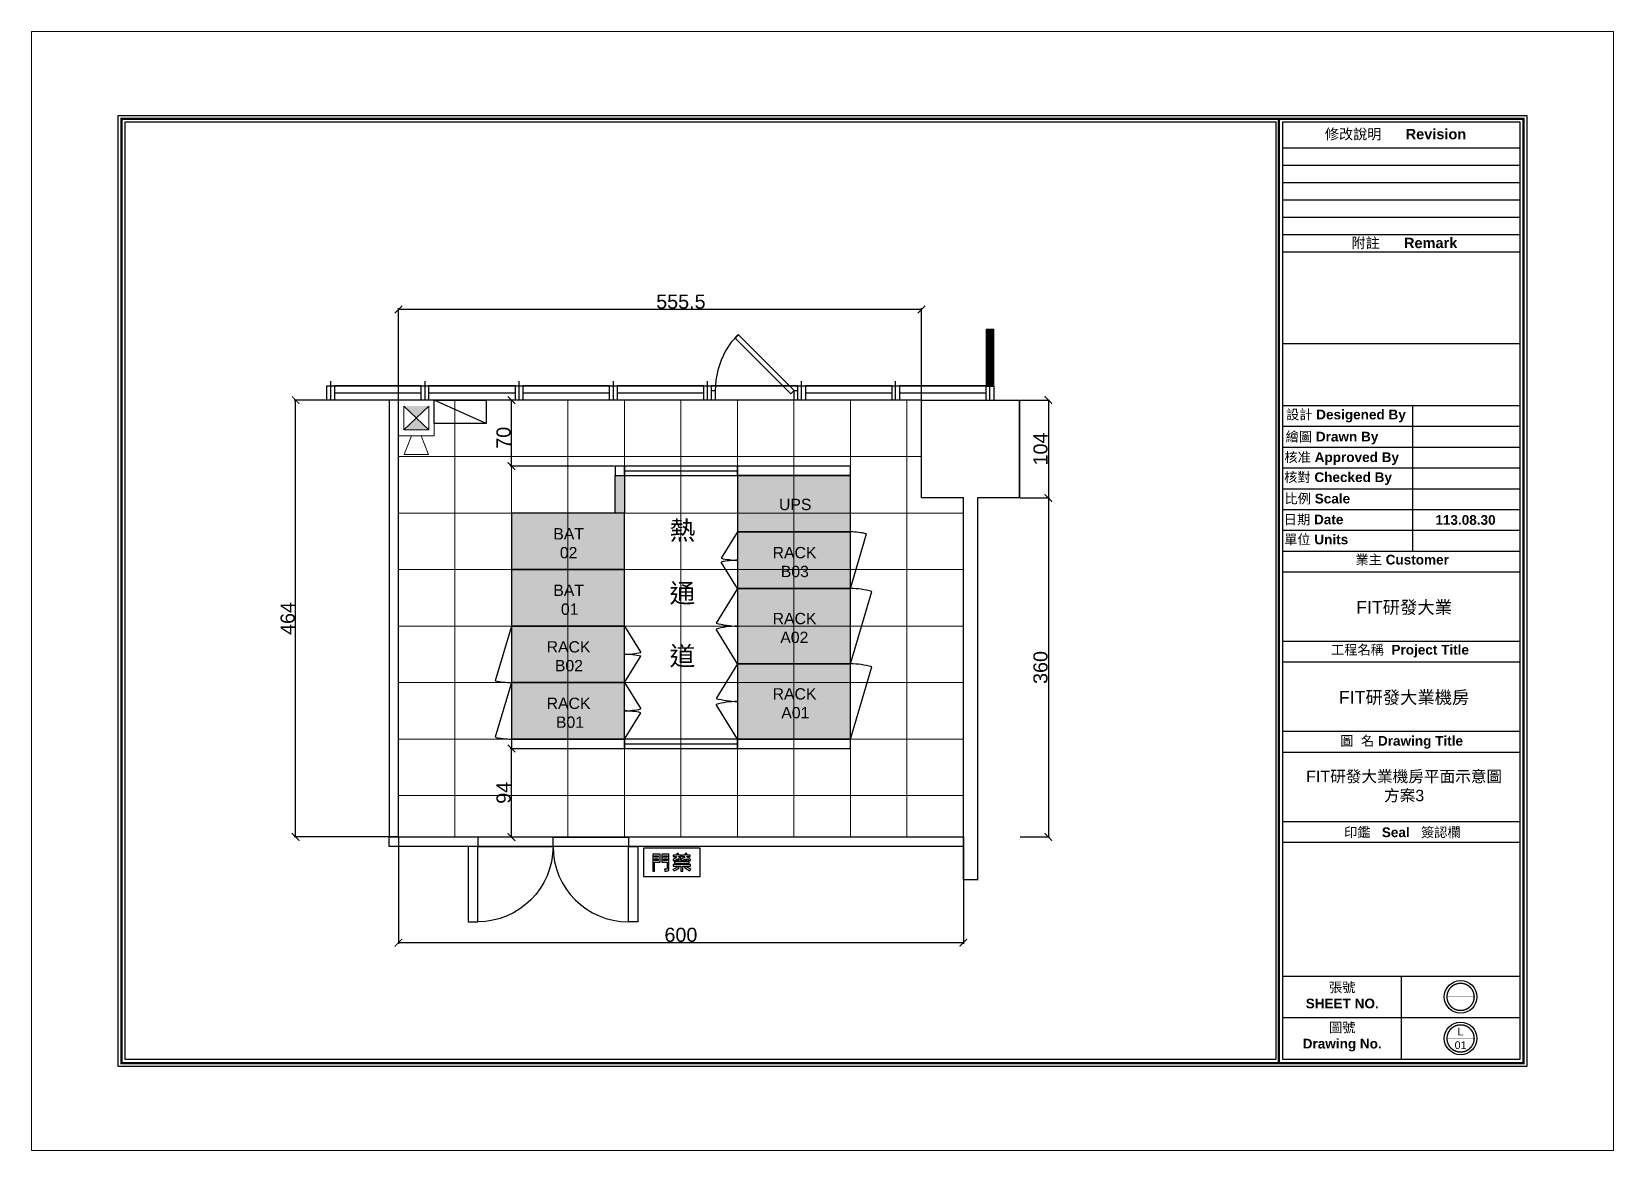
# Model space of a CAD drawing. Header units: millimetres. Extents: x 0 to 1680, y 0 to 1188.
import ezdxf

# ---------------------------------------------------------------- set-up
doc = ezdxf.new("R2010")
doc.units = ezdxf.units.MM
for name, color, linetype in [('AR3100', 5, 'Continuous'), ('base', 7, 'Continuous'), ('PDF_ACAD-2F_室內$toilet-typ$0$BLOCK1', 7, 'Continuous'), ('TEXT', 7, 'Continuous'), ('圖框', 7, 'Continuous'), ('尺寸', 251, 'Continuous'), ('底圖', 252, 'Continuous'), ('牆', 7, 'Continuous'), ('門', 84, 'Continuous')]:
    doc.layers.add(name, color=color, linetype=linetype)
doc.layers.add('氣體滅火', color=1, linetype='Continuous', lineweight=0)
doc.layers.add('高架地板', color=253, linetype='Continuous', lineweight=5)
doc.styles.add('Arial-Symbol', font='arial.ttf')
doc.styles.add('HORIZONTALCHINESET', font='txt.shx', dxfattribs={"bigfont": 'chineset.shx'})
doc.styles.get("Standard").update_dxf_attribs({"font": 'arial.ttf'})
doc.dimstyles.new('尺寸', dxfattribs={"dimtxt": 15, "dimasz": 8, "dimexe": 1.25, "dimexo": 0.625, "dimtad": 1, "dimdsep": 46, "dimtxsty": 'Standard', "dimblk": 'ARCHTICK', "dimcen": 2.5, "dimadec": 0, "dimazin": 0, "dimtfac": 1, "dimtmove": 0, "dimatfit": 3, "dimfxl": 0, "dimarcsym": 0})

msp = doc.modelspace()

# ---------------------------------------------------------------- texts
at = {"layer": 'TEXT', "color": 255, "char_height": 12, "attachment_point": 1, "style": 'Arial-Symbol'}
for s, insert in [('{\\W9.417398; }UPS', (749.928, 691.912)), ('{\\W9.550087; }BAT\\P{\\W5.52504;  }02', (509.629, 660.726)), ('{\\W9.550087; }BAT\\P{\\W5.64279;  }01', (509.629, 600.762))]:
    msp.add_mtext_dynamic_manual_height_columns(s, width=120, gutter_width=12.5, heights=[0], dxfattribs=dict(at, insert=insert))
at = {"layer": 'TEXT', "color": 1, "insert": (674.452, 701.735), "char_height": 20, "attachment_point": 1, "style": 'Arial-Symbol'}
msp.add_mtext_dynamic_manual_height_columns('{\\fMicrosoft JhengHei|b0|i0|c136|p34;\\W2.23155; \\W1;\\P{\\W0.469829; }熱\\P{\\W2.231548; }\\P{\\W0.457134; }通\\P{\\W2.231548; }\\P{\\W0.467876; }道}', width=29.50426, gutter_width=12.5, heights=[259.965], dxfattribs=at)
at = {"layer": 'TEXT', "color": 18, "char_height": 12, "attachment_point": 1, "style": 'Arial-Symbol'}
for s, insert in [('{\\W8.02724; }RACK\\P{\\W9.893673; }B03', (749.629, 640.762)), ('{\\W8.02724; }RACK\\P{\\W9.775043; }A02', (749.629, 570.762)), ('{\\W8.02724; }RACK\\P{\\W9.906854; }B02', (509.629, 540.726)), ('{\\W8.02724; }RACK\\P{\\W5.00527;  }A01', (749.629, 490.762)), ('{\\W8.02724; }RACK\\P{\\W5.07118;  }B01', (509.629, 480.726))]:
    msp.add_mtext_dynamic_manual_height_columns(s, width=120, gutter_width=12.5, heights=[0], dxfattribs=dict(at, insert=insert))
at = {"layer": '圖框', "style": 'HORIZONTALCHINESET'}
for s, insert, char_height, width, attachment_point in [('{\\fMicrosoft JhengHei|b1|i0|c136|p34;\\C7;修改說明\\fArial|b1|i0|c0|p34;      Revision}', (1448.585, 1078.544), 11.03881, 175.31226, 5), ('{\\fMicrosoft JhengHei|b1|i0|c136|p34;\\C7;附註\\fArial|b1|i0|c0|p34;      Remark}', (1457.982, 963.053), 11.03881, 175.31226, 5), ('{\\fMicrosoft JhengHei|b1|i0|c136|p34;\\C7;設計\\fArial|b1|i0|c136|p34; \\fArial|b1|i0|c0|p34;Desigened By}', (1332.289, 779.819), 10.302889, 129.69585, 4), ('{\\fMicrosoft JhengHei|b1|i0|c136|p34;\\C7;繪圖\\fArial|b1|i0|c0|p34; Drawn By}', (1331.897, 756.372), 10.30289, 104.55529, 4), ('{\\fMicrosoft JhengHei|b1|i0|c136|p34;\\C7;核准\\fArial|b1|i0|c136|p34; \\fArial|b1|i0|c0|p34;Approved By}', (1330.635, 734.535), 10.30289, 122.43051, 4), ('{\\fMicrosoft JhengHei|b1|i0|c136|p34;\\C7;核對\\fArial|b1|i0|c136|p34; \\fArial|b1|i0|c0|p34;Checked By}', (1330.351, 713.308), 10.30289, 122.45325, 4), ('{\\fMicrosoft JhengHei|b1|i0|c136|p34;\\C7;比例\\fArial|b1|i0|c136|p34; \\fArial|b1|i0|c0|p34;Scale}', (1330.705, 691.572), 10.30289, 74.05971, 4), ('{\\fMicrosoft JhengHei|b1|i0|c136|p34;\\C7;日期\\fArial|b1|i0|c136|p34; \\fArial|b1|i0|c0|p34;Date}', (1329.954, 669.357), 10.30289, 77.31095, 4), ('{\\fArial|b1|i0|c0|p34;\\C7;113.08.30}', (1490.921, 669.357), 10.30289, 77.31095, 4), ('{\\fMicrosoft JhengHei|b1|i0|c136|p34;\\C7;單位\\fArial|b1|i0|c136|p34; \\fArial|b1|i0|c0|p34;Units}', (1330.301, 648.167), 10.30289, 76.06048, 4), ('{\\fMicrosoft JhengHei|b1|i0|c136|p34;\\C7;業主\\fArial|b1|i0|c136|p34; \\fArial|b1|i0|c0|p34;Customer}', (1455.656, 626.722), 10.30289, 133.01321, 5), ('\\pt270.63508,431.3088;{\\fArial|b0|i0|c0|p34;FIT\\fMicrosoft JhengHei|b0|i0|c136|p34;研發大業}', (1457.764, 575.956), 13.4784, 252.51661, 5), ('{\\fMicrosoft JhengHei|b1|i0|c136|p34;\\C7;工程名稱\\fArial|b1|i0|c136|p34;  \\fArial|b1|i0|c0|p34;Project Title}', (1453.364, 530.1), 10.302889, 158.85327, 5), ('\\pt90.21169,143.7696;{\\fArial|b0|i0|c0|p34;\\H3x;FIT\\fMicrosoft JhengHei|b0|i0|c136|p34;研發大業機房}', (1457.764, 480.287), 4.4928, 252.51661, 5), ('{\\fMicrosoft JhengHei|b1|i0|c136|p34;\\C7;圖\\fArial|b1|i0|c136|p34;  \\fMicrosoft JhengHei|b1|i0|c136|p34;名\\fArial|b1|i0|c136|p34; \\fArial|b1|i0|c0|p34;Drawing Title}', (1455.088, 433.309), 10.302889, 156.86022, 5), ('\\pt244.32372,389.3766;{\\fArial|b0|i0|c0|p34;FIT\\fMicrosoft JhengHei|b0|i0|c136|p34;研發大業機房\\H0.99999x;平面示意圖\\P方案\\fArial|b0|i0|c0|p34;3}', (1457.764, 386.331), 12.168019, 252.51661, 5), ('{\\fMicrosoft JhengHei|b1|i0|c136|p34;\\C7;印鑑\\fArial|b1|i0|c0|p34;   Seal   \\fMicrosoft JhengHei|b1|i0|c136|p34;簽認欄}', (1455.9, 337.184), 10.302889, 126.17806, 5), ('{\\fMicrosoft JhengHei|b1|i0|c136|p34;\\C7;張號\\fArial|b1|i0|c136|p34; \\P\\fArial|b1|i0|c0|p34;SHEET NO.}', (1392.017, 164.495), 10.30289, 102.17256, 5), ('{\\fMicrosoft JhengHei|b1|i0|c136|p34;\\C7;圖號\\fArial|b1|i0|c136|p34; \\P\\fArial|b1|i0|c0|p34;Drawing No.}', (1392.017, 120.339), 10.30289, 102.17256, 5), ('\\pt75.17641,119.808;{\\fArial|b0|i0|c0|p34;\\H2.16667x;L}', (1517.721, 126.061), 3.744, 32.10548, 5), ('\\pt75.17641,119.808;{\\fArial|b0|i0|c0|p34;\\H2.16667x;01}', (1517.721, 111.618), 3.744, 33.76164, 5)]:
    msp.add_mtext(s, dxfattribs=dict(at, insert=insert, char_height=char_height, width=width, attachment_point=attachment_point))

# ---------------------------------------------------------------- blocks, each defined once
blk = doc.blocks.new('_ArchTick')
at = {"color": 0, "linetype": 'ByBlock', "const_width": 0.15}
blk.add_lwpolyline([(-0.5, -0.5), (0.5, 0.5)], dxfattribs=at)
blk = doc.blocks.new('*D16')
at = {"layer": 'Defpoints', "color": 0}
for p in [(280.3, 796.8), (389.6, 796.8), (389.6, 332.8)]:
    blk.add_point(p, dxfattribs=at)
at = {"layer": '尺寸', "color": 0, "lineweight": -2}
for p, q in [((389, 796.8), (279, 796.8)), ((280.3, 332.8), (280.3, 796.8)), ((389, 332.8), (279, 332.8))]:
    blk.add_line(p, q, dxfattribs=at)
at = {"layer": '尺寸', "color": 0, "lineweight": -2, "xscale": 8, "yscale": 8, "zscale": 8}
for p, rotation in [((280.3, 796.8), 90), ((280.3, 332.8), 270)]:
    blk.add_blockref('_ArchTick', p, dxfattribs=dict(at, rotation=rotation))
at = {"layer": '尺寸', "color": 0, "insert": (272, 564.8), "char_height": 15, "attachment_point": 5, "rotation": 90}
blk.add_mtext('464', dxfattribs=at)
blk = doc.blocks.new('*D17')
at = {"layer": 'Defpoints', "color": 0}
for p in [(389.6, 332.8), (989.6, 332.8), (389.6, 220.5)]:
    blk.add_point(p, dxfattribs=at)
at = {"layer": '尺寸', "color": 0, "lineweight": -2}
for p, q in [((389.6, 332.1), (389.6, 219.2)), ((989.6, 332.1), (989.6, 219.2)), ((989.6, 220.5), (389.6, 220.5))]:
    blk.add_line(p, q, dxfattribs=at)
at = {"layer": '尺寸', "color": 0, "lineweight": -2, "xscale": 8, "yscale": 8, "zscale": 8, "rotation": 180}
blk.add_blockref('_ArchTick', (389.6, 220.5), dxfattribs=at)
at = {"layer": '尺寸', "color": 0, "lineweight": -2, "xscale": 8, "yscale": 8, "zscale": 8}
blk.add_blockref('_ArchTick', (989.6, 220.5), dxfattribs=at)
at = {"layer": '尺寸', "color": 0, "insert": (689.6, 228.8), "char_height": 15, "attachment_point": 5}
blk.add_mtext('600', dxfattribs=at)
blk = doc.blocks.new('*D12')
at = {"layer": 'Defpoints', "color": 0}
for p in [(509.6, 426.7), (509.6, 426.7), (509.6, 332.7)]:
    blk.add_point(p, dxfattribs=at)
at = {"layer": '尺寸', "color": 0, "lineweight": -2}
for p, q in [((509, 426.7), (508.4, 426.7)), ((509.6, 332.7), (509.6, 426.7)), ((509, 332.7), (508.4, 332.7))]:
    blk.add_line(p, q, dxfattribs=at)
at = {"layer": '尺寸', "color": 0, "lineweight": -2, "xscale": 8, "yscale": 8, "zscale": 8}
for p, rotation in [((509.6, 426.7), 90), ((509.6, 332.7), 270)]:
    blk.add_blockref('_ArchTick', p, dxfattribs=dict(at, rotation=rotation))
at = {"layer": '尺寸', "color": 0, "insert": (501.3, 379.7), "char_height": 15, "attachment_point": 5, "rotation": 90}
blk.add_mtext('94', dxfattribs=at)
blk = doc.blocks.new('*D13')
at = {"layer": 'Defpoints', "color": 0}
for p in [(509.6, 796.7), (509.6, 796.7), (619.6, 726.7)]:
    blk.add_point(p, dxfattribs=at)
at = {"layer": '尺寸', "color": 0, "lineweight": -2}
for p, q in [((509, 796.7), (508.4, 796.7)), ((509.6, 726.7), (509.6, 796.7)), ((619, 726.7), (508.4, 726.7))]:
    blk.add_line(p, q, dxfattribs=at)
at = {"layer": '尺寸', "color": 0, "lineweight": -2, "xscale": 8, "yscale": 8, "zscale": 8}
for p, rotation in [((509.6, 796.7), 90), ((509.6, 726.7), 270)]:
    blk.add_blockref('_ArchTick', p, dxfattribs=dict(at, rotation=rotation))
at = {"layer": '尺寸', "color": 0, "insert": (501.3, 756.7), "char_height": 15, "attachment_point": 5, "rotation": 90}
blk.add_mtext('70', dxfattribs=at)
blk = doc.blocks.new('*D18')
at = {"layer": 'Defpoints', "color": 0}
for p in [(989.6, 692.8), (989.6, 332.8), (1079.9, 332.8)]:
    blk.add_point(p, dxfattribs=at)
at = {"layer": '尺寸', "color": 0, "lineweight": -2}
for p, q in [((1049.9, 692.8), (1081.1, 692.8)), ((1079.9, 692.8), (1079.9, 332.8)), ((1049.9, 332.8), (1081.1, 332.8))]:
    blk.add_line(p, q, dxfattribs=at)
at = {"layer": '尺寸', "color": 0, "lineweight": -2, "xscale": 8, "yscale": 8, "zscale": 8}
for p, rotation in [((1079.9, 692.8), 90), ((1079.9, 332.8), 270)]:
    blk.add_blockref('_ArchTick', p, dxfattribs=dict(at, rotation=rotation))
at = {"layer": '尺寸', "color": 0, "insert": (1071.6, 512.8), "char_height": 15, "attachment_point": 5, "rotation": 90}
blk.add_mtext('360', dxfattribs=at)
blk = doc.blocks.new('*D14')
at = {"layer": 'Defpoints', "color": 0}
for p in [(1011.9, 796.8), (1049.1, 692.8), (1079.9, 692.8)]:
    blk.add_point(p, dxfattribs=at)
at = {"layer": '尺寸', "color": 0, "lineweight": -2}
for p, q in [((1049.9, 796.8), (1081.1, 796.8)), ((1079.9, 796.8), (1079.9, 692.8)), ((1049.9, 692.8), (1081.1, 692.8))]:
    blk.add_line(p, q, dxfattribs=at)
at = {"layer": '尺寸', "color": 0, "lineweight": -2, "xscale": 8, "yscale": 8, "zscale": 8}
for p, rotation in [((1079.9, 796.8), 90), ((1079.9, 692.8), 270)]:
    blk.add_blockref('_ArchTick', p, dxfattribs=dict(at, rotation=rotation))
at = {"layer": '尺寸', "color": 0, "insert": (1071.6, 744.8), "char_height": 15, "attachment_point": 5, "rotation": 90}
blk.add_mtext('104', dxfattribs=at)
blk = doc.blocks.new('*D15')
at = {"layer": 'Defpoints', "color": 0}
for p in [(389.6, 892.9), (389.6, 796.8), (945.1, 796.8)]:
    blk.add_point(p, dxfattribs=at)
at = {"layer": '尺寸', "color": 0, "lineweight": -2}
for p, q in [((389.6, 797.4), (389.6, 894.2)), ((945.1, 892.9), (389.6, 892.9)), ((945.1, 797.4), (945.1, 894.2))]:
    blk.add_line(p, q, dxfattribs=at)
at = {"layer": '尺寸', "color": 0, "lineweight": -2, "xscale": 8, "yscale": 8, "zscale": 8, "rotation": 180}
blk.add_blockref('_ArchTick', (389.6, 892.9), dxfattribs=at)
at = {"layer": '尺寸', "color": 0, "lineweight": -2, "xscale": 8, "yscale": 8, "zscale": 8}
blk.add_blockref('_ArchTick', (945.1, 892.9), dxfattribs=at)
at = {"layer": '尺寸', "color": 0, "insert": (689.6, 901.2), "char_height": 15, "attachment_point": 5}
blk.add_mtext('555.5', dxfattribs=at)
blk = doc.blocks.new('消防主機-')
at = {"layer": '氣體滅火', "lineweight": 5}
h = blk.add_hatch(color=1, dxfattribs=at)
h.paths.add_polyline_path([(2020.9, 4465.7), (2033.6, 4479), (2033.6, 4452.5)])
h.paths.add_polyline_path([(2008.3, 4479), (2020.9, 4465.7), (2008.3, 4452.5)])
h = blk.add_hatch(color=1, dxfattribs=at)
h.paths.add_polyline_path([(2020.9, 4465.7), (2033.6, 4479), (2033.6, 4452.5)])
h.paths.add_polyline_path([(2008.3, 4479), (2020.9, 4465.7), (2008.3, 4452.5)])
at = {"layer": '氣體滅火', "color": 1, "lineweight": 5}
for p, q in [((2033.6, 4479), (2008.3, 4452.5)), ((2033.6, 4452.5), (2008.3, 4479)), ((2033.6, 4479), (2008.3, 4452.5)), ((2033.6, 4452.5), (2008.3, 4479)), ((2033.6, 4479), (2008.3, 4479)), ((2033.6, 4452.5), (2033.6, 4479)), ((2008.3, 4452.5), (2033.6, 4452.5)), ((2008.3, 4452.5), (2033.6, 4452.5)), ((2015.8, 4446.7), (2026.1, 4446.7))]:
    blk.add_line(p, q, dxfattribs=at)
at = {"layer": '氣體滅火'}
blk.add_lwpolyline([(2001.9, 4446.7), (2039.9, 4446.7), (2039.9, 4484.7), (2001.9, 4484.7)], close=True, dxfattribs=at)
blk = doc.blocks.new('GMP噴頭')
at = {"layer": '氣體滅火', "color": 1, "lineweight": 5}
for p, q in [((11925.9, 3934.5), (11945.5, 3942.2)), ((11925.9, 3934.5), (11945.5, 3942.2)), ((11925.9, 3924.2), (11925.9, 3934.5)), ((11945.5, 3916.5), (11945.5, 3942.2)), ((11925.9, 3924.2), (11945.5, 3916.5)), ((11925.9, 3924.2), (11945.5, 3916.5))]:
    blk.add_line(p, q, dxfattribs=at)

# ---------------------------------------------------------------- dimensions: what is measured, and where the dimension line sits
at = {"layer": '尺寸'}
for base, p1, p2, angle, picture, middle in [((389.629, 892.904), (945.129, 796.824), (389.629, 796.824), 180, '*D15', (689.629, 892.904)), ((509.629, 796.735), (619.629, 726.735), (509.629, 796.735), 270, '*D13', (509.629, 756.735))]:
    dim = msp.add_linear_dim(base=base, p1=p1, p2=p2, angle=angle, dimstyle='尺寸', dxfattribs=at)
    dim.commit()
    dim.dimension.update_dxf_attribs({"geometry": picture, "text_midpoint": middle, "dimtype": 160})
for base, p1, p2, angle, picture, middle in [((280.259, 796.771), (389.629, 332.772), (389.629, 796.771), 270, '*D16', (271.976, 564.771)), ((509.629, 426.735), (509.629, 332.732), (509.629, 426.735), 270, '*D12', (501.346, 379.734)), ((389.629, 220.488), (989.629, 332.772), (389.629, 332.772), 180, '*D17', (689.629, 228.772))]:
    dim = msp.add_linear_dim(base=base, p1=p1, p2=p2, angle=angle, dimstyle='尺寸', dxfattribs=at)
    dim.commit()
    dim.dimension.update_dxf_attribs({"geometry": picture, "text_midpoint": middle})
for base, p1, p2, picture, middle in [((1079.877, 692.824), (1011.879, 796.824), (1049.129, 692.824), '*D14', (1071.593, 744.824)), ((1079.877, 332.822), (989.629, 692.824), (989.629, 332.822), '*D18', (1071.588, 512.823))]:
    dim = msp.add_linear_dim(base=base, p1=p1, p2=p2, angle=90, dimstyle='尺寸', override={"dimfxl": 30, "dimfxlon": 1}, dxfattribs=at)
    dim.commit()
    dim.dimension.update_dxf_attribs({"geometry": picture, "text_midpoint": middle})

# ---------------------------------------------------------------- hatches: boundary and pattern name
at = {"layer": 'PDF_ACAD-2F_室內$toilet-typ$0$BLOCK1'}
h = msp.add_hatch(color=88, dxfattribs=at)
h.dxf.hatch_style = 1
h.paths.add_polyline_path([(869.629, 716.735), (749.629, 716.735), (749.629, 656.735), (869.629, 656.735)])
h = msp.add_hatch(color=88, dxfattribs=at)
h.dxf.hatch_style = 1
h.paths.add_polyline_path([(629.629, 676.735), (509.629, 676.735), (509.629, 616.735), (629.629, 616.735)])
h = msp.add_hatch(color=143, dxfattribs=at)
h.dxf.hatch_style = 1
h.paths.add_polyline_path([(869.629, 656.735), (749.629, 656.735), (749.629, 596.735), (869.629, 596.735)])
h = msp.add_hatch(color=88, dxfattribs=at)
h.dxf.hatch_style = 1
h.paths.add_polyline_path([(629.629, 616.735), (509.629, 616.735), (509.629, 556.735), (629.629, 556.735)])
h = msp.add_hatch(color=9, dxfattribs=at)
h.dxf.hatch_style = 1
h.paths.add_polyline_path([(869.629, 596.735), (749.629, 596.735), (749.629, 516.735), (869.629, 516.735)])
h = msp.add_hatch(color=143, dxfattribs=at)
h.dxf.hatch_style = 1
h.paths.add_polyline_path([(629.629, 556.735), (509.629, 556.735), (509.629, 496.735), (629.629, 496.735)])
h = msp.add_hatch(color=9, dxfattribs=at)
h.dxf.hatch_style = 1
h.paths.add_polyline_path([(869.629, 516.735), (749.629, 516.735), (749.629, 436.735), (869.629, 436.735)])
h = msp.add_hatch(color=143, dxfattribs=at)
h.dxf.hatch_style = 1
h.paths.add_polyline_path([(629.629, 496.735), (509.629, 496.735), (509.629, 436.735), (629.629, 436.735)])
at = {"layer": '牆'}
h = msp.add_hatch(color=252, dxfattribs=at)
h.dxf.hatch_style = 1
h.paths.add_polyline_path([(629.629, 676.735), (619.629, 676.735), (619.629, 716.735), (629.629, 716.735)])

# ---------------------------------------------------------------- linework, layer by layer
at = {"color": 5}
msp.add_line((482.629, 771.735), (427.629, 796.735), dxfattribs=at)
msp.add_lwpolyline([(427.629, 796.735), (482.629, 796.735), (482.629, 771.735), (427.629, 771.735)], close=True, dxfattribs=at)
at = {"color": 0}
for points in [[(869.629, 716.735), (749.629, 716.735), (749.629, 656.735), (869.629, 656.735)], [(629.629, 676.735), (509.629, 676.735), (509.629, 616.735), (629.629, 616.735)], [(869.629, 656.735), (749.629, 656.735), (749.629, 596.735), (869.629, 596.735)], [(629.629, 616.735), (509.629, 616.735), (509.629, 556.735), (629.629, 556.735)], [(869.629, 596.735), (749.629, 596.735), (749.629, 516.735), (869.629, 516.735)], [(629.629, 556.735), (509.629, 556.735), (509.629, 496.735), (629.629, 496.735)], [(869.629, 516.735), (749.629, 516.735), (749.629, 436.735), (869.629, 436.735)], [(629.629, 496.735), (509.629, 496.735), (509.629, 436.735), (629.629, 436.735)]]:
    msp.add_lwpolyline(points, close=True, dxfattribs=at)
at = {"layer": 'AR3100', "color": 7, "linetype": 'ByBlock', "lineweight": -3, "ltscale": 20}
for p, q in [((749.629, 656.735), (732.273, 628.694)), ((869.629, 596.735), (886.818, 654.813)), ((749.629, 596.735), (732.273, 624.777)), ((749.629, 596.735), (726.893, 560.002)), ((869.629, 516.735), (892.341, 593.475)), ((509.629, 556.735), (492.441, 498.658)), ((629.629, 556.735), (646.986, 528.694)), ((749.629, 516.735), (726.893, 553.469)), ((629.629, 496.735), (646.986, 524.777)), ((749.629, 516.735), (726.893, 480.002)), ((869.629, 436.735), (892.341, 513.475)), ((509.629, 496.735), (492.441, 438.658)), ((629.629, 496.735), (646.986, 468.694)), ((749.629, 436.735), (726.893, 473.469)), ((629.629, 436.735), (646.986, 464.777))]:
    msp.add_line(p, q, dxfattribs=at)
for centre, radius, start, end in [((868.14, 565.631), 91.116, 78.171205, 89.063496), ((751.14, 718.018), 91.295, 258.072935, 269.051553), ((751.14, 535.453), 91.295, 90.948447, 101.927065), ((868.14, 505.631), 91.116, 74.597066, 89.063496), ((751.14, 648.018), 91.295, 254.597647, 269.051553), ((751.14, 465.453), 91.295, 90.948447, 105.402353), ((628.118, 618.018), 91.295, 270.948447, 281.927065), ((628.118, 435.453), 91.295, 78.072935, 89.051553), ((868.14, 425.631), 91.116, 74.597066, 89.063496), ((511.119, 587.84), 91.116, 258.171205, 269.063496), ((751.14, 568.018), 91.295, 254.597647, 269.051553), ((751.14, 385.453), 91.295, 90.948447, 105.402353), ((628.118, 558.018), 91.295, 270.948447, 281.927065), ((628.118, 375.453), 91.295, 78.072935, 89.051553), ((511.119, 527.84), 91.116, 258.171205, 269.063496)]:
    msp.add_arc(centre, radius, start, end, dxfattribs=at)
at = {"layer": 'base', "color": 114}
msp.add_lwpolyline([(709.891, 320.833), (649.891, 320.833), (649.891, 290.833), (709.891, 290.833), (709.891, 320.833)], close=True, dxfattribs=at)
at = {"layer": 'base'}
for points, knots in [([(667.482, 305.974), (667.482, 305.974), (661.682, 305.974), (661.682, 305.974), (661.682, 305.974), (661.682, 296.597), (661.682, 296.597), (661.682, 296.597), (659.76, 296.597), (659.76, 296.597), (659.76, 296.597), (659.76, 314.645), (659.76, 314.645), (659.76, 314.645), (667.482, 314.645), (667.482, 314.645), (667.482, 314.645), (667.482, 305.974), (667.482, 305.974)], [0, 0, 0, 0, 0.16666667, 0.16666667, 0.16666667, 0.33333333, 0.33333333, 0.33333333, 0.5, 0.5, 0.5, 0.66666667, 0.66666667, 0.66666667, 0.83333333, 0.83333333, 0.83333333, 1, 1, 1, 1]), ([(665.619, 311.245), (665.619, 311.245), (665.619, 312.938), (665.619, 312.938), (665.619, 312.938), (661.682, 312.938), (661.682, 312.938), (661.682, 312.938), (661.682, 311.245), (661.682, 311.245), (661.682, 311.245), (665.619, 311.245), (665.619, 311.245)], [0, 0, 0, 0, 0.25, 0.25, 0.25, 0.5, 0.5, 0.5, 0.75, 0.75, 0.75, 1, 1, 1, 1]), ([(665.619, 307.748), (665.619, 307.748), (665.619, 309.611), (665.619, 309.611), (665.619, 309.611), (661.682, 309.611), (661.682, 309.611), (661.682, 309.611), (661.682, 307.748), (661.682, 307.748), (661.682, 307.748), (665.619, 307.748), (665.619, 307.748)], [0, 0, 0, 0, 0.25, 0.25, 0.25, 0.5, 0.5, 0.5, 0.75, 0.75, 0.75, 1, 1, 1, 1]), ([(676.926, 298.262), (676.926, 297.712), (676.711, 297.303), (676.28, 297.031), (675.85, 296.763), (674.661, 296.625), (672.71, 296.618), (672.71, 296.618), (672.079, 298.499), (672.079, 298.499), (673.472, 298.481), (674.312, 298.484), (674.601, 298.52), (674.89, 298.555), (675.035, 298.696), (675.035, 298.943), (675.035, 298.943), (675.035, 305.974), (675.035, 305.974), (675.035, 305.974), (669.175, 305.974), (669.175, 305.974), (669.175, 305.974), (669.175, 314.645), (669.175, 314.645), (669.175, 314.645), (676.926, 314.645), (676.926, 314.645), (676.926, 314.645), (676.926, 298.262), (676.926, 298.262)], [0, 0, 0, 0, 0.1, 0.1, 0.1, 0.2, 0.2, 0.2, 0.3, 0.3, 0.3, 0.4, 0.4, 0.4, 0.5, 0.5, 0.5, 0.6, 0.6, 0.6, 0.7, 0.7, 0.7, 0.8, 0.8, 0.8, 0.9, 0.9, 0.9, 1, 1, 1, 1]), ([(675.035, 311.245), (675.035, 311.245), (675.035, 312.938), (675.035, 312.938), (675.035, 312.938), (671.077, 312.938), (671.077, 312.938), (671.077, 312.938), (671.077, 311.245), (671.077, 311.245), (671.077, 311.245), (675.035, 311.245), (675.035, 311.245)], [0, 0, 0, 0, 0.25, 0.25, 0.25, 0.5, 0.5, 0.5, 0.75, 0.75, 0.75, 1, 1, 1, 1]), ([(675.035, 307.748), (675.035, 307.748), (675.035, 309.611), (675.035, 309.611), (675.035, 309.611), (671.077, 309.611), (671.077, 309.611), (671.077, 309.611), (671.077, 307.748), (671.077, 307.748), (671.077, 307.748), (675.035, 307.748), (675.035, 307.748)], [0, 0, 0, 0, 0.25, 0.25, 0.25, 0.5, 0.5, 0.5, 0.75, 0.75, 0.75, 1, 1, 1, 1]), ([(689.852, 311.894), (689.852, 311.894), (687.04, 311.894), (687.04, 311.894), (687.04, 311.894), (687.04, 311.71), (687.04, 311.71), (688.148, 311.132), (689.058, 310.578), (689.767, 310.056), (689.767, 310.056), (688.797, 308.599), (688.797, 308.599), (687.908, 309.294), (687.322, 309.724), (687.04, 309.89), (687.04, 309.89), (687.04, 307.244), (687.04, 307.244), (687.04, 307.244), (685.22, 307.244), (685.22, 307.244), (685.22, 307.244), (685.22, 309.692), (685.22, 309.692), (684.235, 308.599), (683.184, 307.745), (682.069, 307.131), (682.069, 307.131), (681.074, 308.701), (681.074, 308.701), (682.838, 309.646), (684.172, 310.708), (685.075, 311.894), (685.075, 311.894), (681.519, 311.894), (681.519, 311.894), (681.519, 311.894), (681.519, 313.569), (681.519, 313.569), (681.519, 313.569), (685.22, 313.569), (685.22, 313.569), (685.22, 313.569), (685.22, 315.069), (685.22, 315.069), (685.22, 315.069), (687.04, 315.069), (687.04, 315.069), (687.04, 315.069), (687.04, 313.569), (687.04, 313.569), (687.04, 313.569), (689.852, 313.569), (689.852, 313.569), (689.852, 313.569), (689.852, 311.894), (689.852, 311.894)], [0, 0, 0, 0, 0.05263158, 0.05263158, 0.05263158, 0.10526316, 0.10526316, 0.10526316, 0.15789474, 0.15789474, 0.15789474, 0.21052632, 0.21052632, 0.21052632, 0.26315789, 0.26315789, 0.26315789, 0.31578947, 0.31578947, 0.31578947, 0.36842105, 0.36842105, 0.36842105, 0.42105263, 0.42105263, 0.42105263, 0.47368421, 0.47368421, 0.47368421, 0.52631579, 0.52631579, 0.52631579, 0.57894737, 0.57894737, 0.57894737, 0.63157895, 0.63157895, 0.63157895, 0.68421053, 0.68421053, 0.68421053, 0.73684211, 0.73684211, 0.73684211, 0.78947368, 0.78947368, 0.78947368, 0.84210526, 0.84210526, 0.84210526, 0.89473684, 0.89473684, 0.89473684, 0.94736842, 0.94736842, 0.94736842, 1, 1, 1, 1]), ([(699.782, 301.91), (699.782, 301.91), (691.566, 301.91), (691.566, 301.91), (691.566, 301.91), (691.566, 296.597), (691.566, 296.597), (691.566, 296.597), (689.665, 296.597), (689.665, 296.597), (689.665, 296.597), (689.665, 301.91), (689.665, 301.91), (689.665, 301.91), (681.346, 301.91), (681.346, 301.91), (681.346, 301.91), (681.346, 303.596), (681.346, 303.596), (681.346, 303.596), (699.782, 303.596), (699.782, 303.596), (699.782, 303.596), (699.782, 301.91), (699.782, 301.91)], [0, 0, 0, 0, 0.125, 0.125, 0.125, 0.25, 0.25, 0.25, 0.375, 0.375, 0.375, 0.5, 0.5, 0.5, 0.625, 0.625, 0.625, 0.75, 0.75, 0.75, 0.875, 0.875, 0.875, 1, 1, 1, 1]), ([(698.304, 304.958), (698.304, 304.958), (682.761, 304.958), (682.761, 304.958), (682.761, 304.958), (682.761, 306.581), (682.761, 306.581), (682.761, 306.581), (698.304, 306.581), (698.304, 306.581), (698.304, 306.581), (698.304, 304.958), (698.304, 304.958)], [0, 0, 0, 0, 0.25, 0.25, 0.25, 0.5, 0.5, 0.5, 0.75, 0.75, 0.75, 1, 1, 1, 1]), ([(699.948, 308.765), (699.948, 308.765), (699.017, 307.265), (699.017, 307.265), (698.082, 308.161), (697.031, 308.976), (695.867, 309.713), (695.867, 309.713), (695.867, 307.244), (695.867, 307.244), (695.867, 307.244), (694.004, 307.244), (694.004, 307.244), (694.004, 307.244), (694.004, 309.735), (694.004, 309.735), (692.847, 308.645), (691.683, 307.816), (690.511, 307.244), (690.511, 307.244), (689.58, 308.701), (689.58, 308.701), (691.489, 309.678), (692.931, 310.744), (693.902, 311.894), (693.902, 311.894), (690.741, 311.894), (690.741, 311.894), (690.741, 311.894), (690.741, 313.569), (690.741, 313.569), (690.741, 313.569), (694.004, 313.569), (694.004, 313.569), (694.004, 313.569), (694.004, 315.069), (694.004, 315.069), (694.004, 315.069), (695.867, 315.069), (695.867, 315.069), (695.867, 315.069), (695.867, 313.569), (695.867, 313.569), (695.867, 313.569), (699.423, 313.569), (699.423, 313.569), (699.423, 313.569), (699.423, 311.894), (699.423, 311.894), (699.423, 311.894), (695.867, 311.894), (695.867, 311.894), (695.867, 311.894), (695.867, 311.728), (695.867, 311.728), (697.514, 310.722), (698.872, 309.735), (699.948, 308.765)], [0, 0, 0, 0, 0.05263158, 0.05263158, 0.05263158, 0.10526316, 0.10526316, 0.10526316, 0.15789474, 0.15789474, 0.15789474, 0.21052632, 0.21052632, 0.21052632, 0.26315789, 0.26315789, 0.26315789, 0.31578947, 0.31578947, 0.31578947, 0.36842105, 0.36842105, 0.36842105, 0.42105263, 0.42105263, 0.42105263, 0.47368421, 0.47368421, 0.47368421, 0.52631579, 0.52631579, 0.52631579, 0.57894737, 0.57894737, 0.57894737, 0.63157895, 0.63157895, 0.63157895, 0.68421053, 0.68421053, 0.68421053, 0.73684211, 0.73684211, 0.73684211, 0.78947368, 0.78947368, 0.78947368, 0.84210526, 0.84210526, 0.84210526, 0.89473684, 0.89473684, 0.89473684, 0.94736842, 0.94736842, 0.94736842, 1, 1, 1, 1]), ([(687.784, 300.174), (686.483, 298.925), (684.683, 297.811), (682.387, 296.826), (682.387, 296.826), (681.18, 298.375), (681.18, 298.375), (683.315, 299.211), (684.98, 300.174), (686.172, 301.271), (686.172, 301.271), (687.784, 300.174), (687.784, 300.174)], [0, 0, 0, 0, 0.25, 0.25, 0.25, 0.5, 0.5, 0.5, 0.75, 0.75, 0.75, 1, 1, 1, 1]), ([(700.022, 298.241), (700.022, 298.241), (698.594, 296.869), (698.594, 296.869), (697.01, 298.163), (695.316, 299.201), (693.521, 299.977), (693.521, 299.977), (694.812, 301.331), (694.812, 301.331), (696.466, 300.58), (698.202, 299.55), (700.022, 298.241)], [0, 0, 0, 0, 0.25, 0.25, 0.25, 0.5, 0.5, 0.5, 0.75, 0.75, 0.75, 1, 1, 1, 1])]:
    msp.add_open_spline(points, degree=3, knots=knots, dxfattribs=at)
at = {"layer": '圖框', "color": 8}
for p, q in [((1328.593, 1064.66), (1581.109, 1064.66)), ((1328.593, 1046.262), (1581.109, 1046.262)), ((1328.593, 1027.864), (1581.109, 1027.864)), ((1328.593, 1009.466), (1581.109, 1009.466)), ((1328.593, 991.068), (1581.109, 991.068)), ((1328.593, 972.67), (1581.109, 972.67)), ((1328.593, 954.272), (1581.109, 954.272)), ((1328.593, 856.896), (1581.109, 856.896)), ((1328.593, 790.951), (1581.109, 790.951)), ((1467.104, 636.407), (1467.104, 790.951)), ((1328.593, 768.873), (1581.109, 768.873)), ((1328.593, 746.795), (1581.109, 746.795)), ((1328.593, 724.718), (1581.109, 724.718)), ((1328.593, 702.64), (1581.109, 702.64)), ((1328.593, 680.563), (1581.109, 680.563)), ((1328.593, 658.485), (1581.109, 658.485)), ((1328.593, 636.407), (1581.109, 636.407)), ((1328.593, 614.33), (1581.109, 614.33)), ((1328.593, 540.738), (1581.109, 540.738)), ((1328.593, 518.66), (1581.109, 518.66)), ((1328.593, 445.068), (1581.109, 445.068)), ((1328.593, 422.99), (1581.109, 422.99)), ((1328.593, 422.99), (1581.109, 422.99)), ((1328.593, 349.398), (1581.109, 349.398)), ((1328.593, 327.321), (1581.109, 327.321)), ((1328.593, 185.103), (1581.109, 185.103)), ((1454.851, 96.792), (1454.851, 185.103)), ((1328.593, 140.947), (1581.109, 140.947))]:
    msp.add_line(p, q, dxfattribs=at)
at = {"layer": '圖框', "color": 5}
for points in [[(92.01, 1098.893), (1587.99, 1098.893), (1587.99, 89.107), (92.01, 89.107)], [(98.995, 96.792), (1321.745, 96.792), (1321.745, 1091.909), (98.995, 1091.909)], [(98.995, 96.792), (1321.745, 96.792), (1321.745, 1091.909), (98.995, 1091.909)], [(1328.593, 96.792), (1581.109, 96.792), (1581.109, 1091.909), (1328.593, 1091.909)]]:
    msp.add_lwpolyline(points, close=True, dxfattribs=at)
at = {"layer": '圖框', "color": 5, "const_width": 2.529}
for points in [[(95.502, 92.599), (95.502, 1095.401), (1584.498, 1095.401), (1584.442, 92.599)], [(1324.668, 92.599), (1324.668, 1095.401), (1584.498, 1095.401), (1584.442, 92.599)]]:
    msp.add_lwpolyline(points, close=True, dxfattribs=at)
at = {"layer": '圖框', "const_width": 1.444}
for points in [[(1503.279, 162.995, 1), (1532.164, 162.995, 1)], [(1503.279, 118.839, 1), (1532.164, 118.839, 1)]]:
    msp.add_lwpolyline(points, format="xyb", close=True, dxfattribs=at)
at = {"layer": '圖框', "const_width": 0.289}
for points in [[(1503.279, 162.995), (1532.164, 162.995)], [(1503.279, 118.839), (1532.164, 118.839)]]:
    msp.add_lwpolyline(points, dxfattribs=at)
at = {"layer": '圖框'}
for centre in [(1517.721, 162.995), (1517.721, 118.839)]:
    msp.add_circle(centre, 17.331, dxfattribs=at)
at = {"layer": '牆'}
msp.add_line((989.629, 287.719), (1004.629, 287.719), dxfattribs=at)
msp.add_lwpolyline([(629.629, 676.735), (619.629, 676.735), (619.629, 716.735), (629.629, 716.735)], close=True, dxfattribs=at)
for points in [[(743.051, 858.114), (743.051, 858.114), (737.017, 848.903), (737.017, 848.903)], [(747.074, 862.66), (747.074, 862.66), (743.051, 858.114), (743.051, 858.114)], [(750.355, 866.368), (750.355, 866.368), (746.861, 862.874), (746.861, 862.874)], [(746.861, 862.874), (746.861, 862.874), (747.074, 862.66), (747.074, 862.66)], [(750.355, 866.368), (750.355, 866.368), (747.074, 862.66), (747.074, 862.66)], [(747.074, 862.66), (747.074, 862.66), (797.991, 811.746), (797.991, 811.746)], [(804.977, 811.746), (804.977, 811.746), (750.355, 866.368), (750.355, 866.368)], [(1014.406, 871.609), (1014.406, 871.609), (1013.93, 871.769), (1013.93, 871.769)], [(1013.93, 871.769), (1013.93, 871.769), (1014.091, 869.312), (1014.091, 869.312)], [(1014.248, 871.769), (1014.248, 871.769), (1013.93, 871.769), (1013.93, 871.769)], [(1013.93, 871.769), (1013.93, 871.769), (1013.93, 811.43), (1013.93, 811.43)], [(1014.091, 863.204), (1014.091, 863.204), (1013.93, 831.754), (1013.93, 831.754)], [(1014.091, 869.312), (1014.091, 869.312), (1014.091, 863.204), (1014.091, 863.204)], [(1014.091, 863.204), (1014.091, 863.204), (1014.091, 854.457), (1014.091, 854.457)], [(1014.566, 871.769), (1014.566, 871.769), (1014.248, 871.769), (1014.248, 871.769)], [(1014.248, 871.769), (1014.248, 871.769), (1014.248, 811.43), (1014.248, 811.43)], [(1014.248, 811.43), (1014.248, 811.43), (1014.248, 871.769), (1014.248, 871.769)], [(1014.726, 871.609), (1014.726, 871.609), (1014.406, 871.609), (1014.406, 871.609)], [(1014.406, 871.609), (1014.406, 871.609), (1014.406, 869.312), (1014.406, 869.312)], [(1014.406, 869.312), (1014.406, 869.312), (1014.406, 863.204), (1014.406, 863.204)], [(1014.406, 863.204), (1014.406, 863.204), (1014.406, 854.457), (1014.406, 854.457)], [(1014.566, 811.43), (1014.566, 811.43), (1014.566, 871.769), (1014.566, 871.769)], [(1014.884, 871.769), (1014.884, 871.769), (1014.566, 871.769), (1014.566, 871.769)], [(1014.566, 871.769), (1014.566, 871.769), (1014.566, 811.43), (1014.566, 811.43)], [(1015.042, 871.609), (1015.042, 871.609), (1014.726, 871.609), (1014.726, 871.609)], [(1014.726, 871.609), (1014.726, 871.609), (1014.726, 869.312), (1014.726, 869.312)], [(1014.726, 869.312), (1014.726, 869.312), (1014.726, 863.204), (1014.726, 863.204)], [(1014.726, 863.204), (1014.726, 863.204), (1014.726, 854.457), (1014.726, 854.457)], [(1015.202, 871.769), (1015.202, 871.769), (1014.884, 871.769), (1014.884, 871.769)], [(1014.884, 871.769), (1014.884, 871.769), (1014.884, 811.43), (1014.884, 811.43)], [(1014.884, 811.43), (1014.884, 811.43), (1014.884, 871.769), (1014.884, 871.769)], [(1015.359, 871.609), (1015.359, 871.609), (1015.042, 871.609), (1015.042, 871.609)], [(1015.042, 871.609), (1015.042, 871.609), (1015.042, 869.312), (1015.042, 869.312)], [(1015.042, 869.312), (1015.042, 869.312), (1015.042, 863.204), (1015.042, 863.204)], [(1015.042, 863.204), (1015.042, 863.204), (1015.042, 854.457), (1015.042, 854.457)], [(1015.202, 811.43), (1015.202, 811.43), (1015.202, 871.769), (1015.202, 871.769)], [(1015.52, 871.769), (1015.52, 871.769), (1015.202, 871.769), (1015.202, 871.769)], [(1015.202, 871.769), (1015.202, 871.769), (1015.202, 811.43), (1015.202, 811.43)], [(1015.677, 871.609), (1015.677, 871.609), (1015.359, 871.609), (1015.359, 871.609)], [(1015.359, 871.609), (1015.359, 871.609), (1015.359, 869.312), (1015.359, 869.312)], [(1015.359, 869.312), (1015.359, 869.312), (1015.359, 863.204), (1015.359, 863.204)], [(1015.359, 863.204), (1015.359, 863.204), (1015.359, 854.457), (1015.359, 854.457)], [(1015.52, 811.43), (1015.52, 811.43), (1015.52, 871.769), (1015.52, 871.769)], [(1015.838, 871.769), (1015.838, 871.769), (1015.52, 871.769), (1015.52, 871.769)], [(1015.52, 871.769), (1015.52, 871.769), (1015.52, 811.43), (1015.52, 811.43)], [(1015.995, 871.609), (1015.995, 871.609), (1015.677, 871.609), (1015.677, 871.609)], [(1015.677, 871.609), (1015.677, 871.609), (1015.677, 869.312), (1015.677, 869.312)], [(1015.677, 869.312), (1015.677, 869.312), (1015.677, 863.204), (1015.677, 863.204)], [(1015.677, 863.204), (1015.677, 863.204), (1015.677, 854.457), (1015.677, 854.457)], [(1016.153, 871.769), (1016.153, 871.769), (1015.838, 871.769), (1015.838, 871.769)], [(1015.838, 871.769), (1015.838, 871.769), (1015.838, 811.43), (1015.838, 811.43)], [(1015.838, 811.43), (1015.838, 811.43), (1015.838, 871.769), (1015.838, 871.769)], [(1016.313, 871.609), (1016.313, 871.609), (1015.995, 871.609), (1015.995, 871.609)], [(1015.995, 871.609), (1015.995, 871.609), (1015.995, 869.312), (1015.995, 869.312)], [(1015.995, 869.312), (1015.995, 869.312), (1015.995, 863.204), (1015.995, 863.204)], [(1015.995, 863.204), (1015.995, 863.204), (1015.995, 854.457), (1015.995, 854.457)], [(1016.153, 811.43), (1016.153, 811.43), (1016.153, 871.769), (1016.153, 871.769)], [(1016.473, 871.769), (1016.473, 871.769), (1016.153, 871.769), (1016.153, 871.769)], [(1016.153, 871.769), (1016.153, 871.769), (1016.153, 811.43), (1016.153, 811.43)], [(1016.631, 871.609), (1016.631, 871.609), (1016.313, 871.609), (1016.313, 871.609)], [(1016.313, 871.609), (1016.313, 871.609), (1016.313, 869.312), (1016.313, 869.312)], [(1016.313, 869.312), (1016.313, 869.312), (1016.313, 863.204), (1016.313, 863.204)], [(1016.313, 863.204), (1016.313, 863.204), (1016.313, 854.457), (1016.313, 854.457)], [(1016.789, 871.769), (1016.789, 871.769), (1016.471, 871.769), (1016.471, 871.769)], [(1016.471, 871.769), (1016.471, 871.769), (1016.471, 811.43), (1016.471, 811.43)], [(1016.473, 811.43), (1016.473, 811.43), (1016.473, 871.769), (1016.473, 871.769)], [(1016.949, 871.609), (1016.949, 871.609), (1016.631, 871.609), (1016.631, 871.609)], [(1016.631, 871.609), (1016.631, 871.609), (1016.631, 869.312), (1016.631, 869.312)], [(1016.631, 869.312), (1016.631, 869.312), (1016.631, 863.204), (1016.631, 863.204)], [(1016.631, 863.204), (1016.631, 863.204), (1016.631, 854.457), (1016.631, 854.457)], [(1016.789, 811.43), (1016.789, 811.43), (1016.789, 871.769), (1016.789, 871.769)], [(1017.106, 871.769), (1017.106, 871.769), (1016.789, 871.769), (1016.789, 871.769)], [(1016.789, 871.769), (1016.789, 871.769), (1016.789, 811.43), (1016.789, 811.43)], [(1017.264, 871.609), (1017.264, 871.609), (1016.949, 871.609), (1016.949, 871.609)], [(1016.949, 871.609), (1016.949, 871.609), (1016.949, 869.312), (1016.949, 869.312)], [(1016.949, 869.312), (1016.949, 869.312), (1016.949, 863.204), (1016.949, 863.204)], [(1016.949, 863.204), (1016.949, 863.204), (1016.949, 854.457), (1016.949, 854.457)], [(1017.106, 811.43), (1017.106, 811.43), (1017.106, 871.769), (1017.106, 871.769)], [(1017.424, 871.769), (1017.424, 871.769), (1017.106, 871.769), (1017.106, 871.769)], [(1017.106, 871.769), (1017.106, 871.769), (1017.106, 811.43), (1017.106, 811.43)], [(1017.585, 871.609), (1017.585, 871.609), (1017.264, 871.609), (1017.264, 871.609)], [(1017.264, 871.609), (1017.264, 871.609), (1017.264, 869.312), (1017.264, 869.312)], [(1017.264, 869.312), (1017.264, 869.312), (1017.264, 863.204), (1017.264, 863.204)], [(1017.264, 863.204), (1017.264, 863.204), (1017.264, 854.457), (1017.264, 854.457)], [(1017.742, 871.769), (1017.742, 871.769), (1017.424, 871.769), (1017.424, 871.769)], [(1017.424, 871.769), (1017.424, 871.769), (1017.424, 811.43), (1017.424, 811.43)], [(1017.424, 811.43), (1017.424, 811.43), (1017.424, 871.769), (1017.424, 871.769)], [(1017.9, 871.609), (1017.9, 871.609), (1017.585, 871.609), (1017.585, 871.609)], [(1017.585, 871.609), (1017.585, 871.609), (1017.585, 869.312), (1017.585, 869.312)], [(1017.585, 869.312), (1017.585, 869.312), (1017.585, 863.204), (1017.585, 863.204)], [(1017.585, 863.204), (1017.585, 863.204), (1017.585, 854.457), (1017.585, 854.457)], [(1017.742, 811.43), (1017.742, 811.43), (1017.742, 871.769), (1017.742, 871.769)], [(1018.06, 871.769), (1018.06, 871.769), (1017.742, 871.769), (1017.742, 871.769)], [(1017.742, 871.769), (1017.742, 871.769), (1017.742, 811.43), (1017.742, 811.43)], [(1018.218, 871.609), (1018.218, 871.609), (1017.9, 871.609), (1017.9, 871.609)], [(1017.9, 871.609), (1017.9, 871.609), (1017.9, 869.312), (1017.9, 869.312)], [(1017.9, 869.312), (1017.9, 869.312), (1017.9, 863.204), (1017.9, 863.204)], [(1017.9, 863.204), (1017.9, 863.204), (1017.9, 854.457), (1017.9, 854.457)], [(1018.06, 811.43), (1018.06, 811.43), (1018.06, 871.769), (1018.06, 871.769)], [(1018.378, 871.769), (1018.378, 871.769), (1018.06, 871.769), (1018.06, 871.769)], [(1018.06, 871.769), (1018.06, 871.769), (1018.06, 811.43), (1018.06, 811.43)], [(1018.536, 871.609), (1018.536, 871.609), (1018.218, 871.609), (1018.218, 871.609)], [(1018.218, 871.609), (1018.218, 871.609), (1018.218, 869.312), (1018.218, 869.312)], [(1018.218, 869.312), (1018.218, 869.312), (1018.218, 863.204), (1018.218, 863.204)], [(1018.218, 863.204), (1018.218, 863.204), (1018.218, 854.457), (1018.218, 854.457)], [(1018.696, 871.769), (1018.696, 871.769), (1018.375, 871.769), (1018.375, 871.769)], [(1018.375, 871.769), (1018.375, 871.769), (1018.375, 811.43), (1018.375, 811.43)], [(1018.378, 811.43), (1018.378, 811.43), (1018.378, 871.769), (1018.378, 871.769)], [(1018.853, 871.609), (1018.853, 871.609), (1018.536, 871.609), (1018.536, 871.609)], [(1018.536, 871.609), (1018.536, 871.609), (1018.536, 869.312), (1018.536, 869.312)], [(1018.536, 869.312), (1018.536, 869.312), (1018.536, 863.204), (1018.536, 863.204)], [(1018.536, 863.204), (1018.536, 863.204), (1018.536, 854.457), (1018.536, 854.457)], [(1019.011, 871.769), (1019.011, 871.769), (1018.696, 871.769), (1018.696, 871.769)], [(1018.696, 871.769), (1018.696, 871.769), (1018.696, 811.43), (1018.696, 811.43)], [(1018.696, 811.43), (1018.696, 811.43), (1018.696, 871.769), (1018.696, 871.769)], [(1019.171, 871.609), (1019.171, 871.609), (1018.853, 871.609), (1018.853, 871.609)], [(1018.853, 871.609), (1018.853, 871.609), (1018.853, 869.312), (1018.853, 869.312)], [(1018.853, 869.312), (1018.853, 869.312), (1018.853, 863.204), (1018.853, 863.204)], [(1018.853, 863.204), (1018.853, 863.204), (1018.853, 854.457), (1018.853, 854.457)], [(1019.329, 871.769), (1019.329, 871.769), (1019.011, 871.769), (1019.011, 871.769)], [(1019.011, 871.769), (1019.011, 871.769), (1019.011, 811.43), (1019.011, 811.43)], [(1019.011, 811.43), (1019.011, 811.43), (1019.011, 871.769), (1019.011, 871.769)], [(1019.489, 871.609), (1019.489, 871.609), (1019.171, 871.609), (1019.171, 871.609)], [(1019.171, 871.609), (1019.171, 871.609), (1019.171, 869.312), (1019.171, 869.312)], [(1019.171, 869.312), (1019.171, 869.312), (1019.171, 863.204), (1019.171, 863.204)], [(1019.171, 863.204), (1019.171, 863.204), (1019.171, 854.457), (1019.171, 854.457)], [(1019.329, 811.43), (1019.329, 811.43), (1019.329, 871.769), (1019.329, 871.769)], [(1019.647, 871.769), (1019.647, 871.769), (1019.329, 871.769), (1019.329, 871.769)], [(1019.329, 871.769), (1019.329, 871.769), (1019.329, 811.43), (1019.329, 811.43)], [(1019.807, 871.609), (1019.807, 871.609), (1019.489, 871.609), (1019.489, 871.609)], [(1019.489, 871.609), (1019.489, 871.609), (1019.489, 869.312), (1019.489, 869.312)], [(1019.489, 869.312), (1019.489, 869.312), (1019.489, 863.204), (1019.489, 863.204)], [(1019.489, 863.204), (1019.489, 863.204), (1019.489, 854.457), (1019.489, 854.457)], [(1019.965, 871.769), (1019.965, 871.769), (1019.647, 871.769), (1019.647, 871.769)], [(1019.647, 871.769), (1019.647, 871.769), (1019.647, 811.43), (1019.647, 811.43)], [(1019.647, 811.43), (1019.647, 811.43), (1019.647, 871.769), (1019.647, 871.769)], [(1020.122, 871.609), (1020.122, 871.609), (1019.807, 871.609), (1019.807, 871.609)], [(1019.807, 871.609), (1019.807, 871.609), (1019.807, 869.312), (1019.807, 869.312)], [(1019.807, 869.312), (1019.807, 869.312), (1019.807, 863.204), (1019.807, 863.204)], [(1019.807, 863.204), (1019.807, 863.204), (1019.807, 854.457), (1019.807, 854.457)], [(1019.965, 811.43), (1019.965, 811.43), (1019.965, 871.769), (1019.965, 871.769)], [(1020.283, 871.769), (1020.283, 871.769), (1019.965, 871.769), (1019.965, 871.769)], [(1019.965, 871.769), (1019.965, 871.769), (1019.965, 811.43), (1019.965, 811.43)], [(1020.44, 871.609), (1020.44, 871.609), (1020.122, 871.609), (1020.122, 871.609)], [(1020.122, 871.609), (1020.122, 871.609), (1020.122, 869.312), (1020.122, 869.312)], [(1020.122, 869.312), (1020.122, 869.312), (1020.122, 863.204), (1020.122, 863.204)], [(1020.122, 863.204), (1020.122, 863.204), (1020.122, 854.457), (1020.122, 854.457)], [(1020.283, 811.43), (1020.283, 811.43), (1020.283, 871.769), (1020.283, 871.769)], [(1020.6, 871.769), (1020.6, 871.769), (1020.283, 871.769), (1020.283, 871.769)], [(1020.283, 871.769), (1020.283, 871.769), (1020.283, 811.43), (1020.283, 811.43)], [(1020.758, 871.609), (1020.758, 871.609), (1020.44, 871.609), (1020.44, 871.609)], [(1020.44, 871.609), (1020.44, 871.609), (1020.44, 869.312), (1020.44, 869.312)], [(1020.44, 869.312), (1020.44, 869.312), (1020.44, 863.204), (1020.44, 863.204)], [(1020.44, 863.204), (1020.44, 863.204), (1020.44, 854.457), (1020.44, 854.457)], [(1020.918, 871.769), (1020.918, 871.769), (1020.6, 871.769), (1020.6, 871.769)], [(1020.6, 871.769), (1020.6, 871.769), (1020.6, 811.43), (1020.6, 811.43)], [(1020.6, 811.43), (1020.6, 811.43), (1020.6, 871.769), (1020.6, 871.769)], [(1021.076, 871.609), (1021.076, 871.609), (1020.758, 871.609), (1020.758, 871.609)], [(1020.758, 871.609), (1020.758, 871.609), (1020.758, 869.312), (1020.758, 869.312)], [(1020.758, 869.312), (1020.758, 869.312), (1020.758, 863.204), (1020.758, 863.204)], [(1020.758, 863.204), (1020.758, 863.204), (1020.758, 854.457), (1020.758, 854.457)], [(1021.236, 871.769), (1021.236, 871.769), (1020.918, 871.769), (1020.918, 871.769)], [(1020.918, 871.769), (1020.918, 871.769), (1020.918, 811.43), (1020.918, 811.43)], [(1020.918, 811.43), (1020.918, 811.43), (1020.918, 871.769), (1020.918, 871.769)], [(1021.394, 871.609), (1021.394, 871.609), (1021.076, 871.609), (1021.076, 871.609)], [(1021.076, 871.609), (1021.076, 871.609), (1021.076, 869.312), (1021.076, 869.312)], [(1021.076, 869.312), (1021.076, 869.312), (1021.076, 863.204), (1021.076, 863.204)], [(1021.076, 863.204), (1021.076, 863.204), (1021.076, 854.457), (1021.076, 854.457)], [(1021.554, 871.769), (1021.554, 871.769), (1021.234, 871.769), (1021.234, 871.769)], [(1021.234, 871.769), (1021.234, 871.769), (1021.234, 811.43), (1021.234, 811.43)], [(1021.236, 811.43), (1021.236, 811.43), (1021.236, 871.769), (1021.236, 871.769)], [(1021.869, 871.769), (1021.869, 871.769), (1021.394, 871.609), (1021.394, 871.609)], [(1021.394, 871.609), (1021.394, 871.609), (1021.394, 869.312), (1021.394, 869.312)], [(1021.394, 869.312), (1021.394, 869.312), (1021.394, 863.204), (1021.394, 863.204)], [(1021.394, 863.204), (1021.394, 863.204), (1021.394, 854.457), (1021.394, 854.457)], [(1021.869, 871.769), (1021.869, 871.769), (1021.554, 871.769), (1021.554, 871.769)], [(1021.554, 871.769), (1021.554, 871.769), (1021.554, 811.43), (1021.554, 811.43)], [(1021.554, 811.43), (1021.554, 811.43), (1021.554, 871.769), (1021.554, 871.769)], [(1021.712, 869.312), (1021.712, 869.312), (1021.869, 871.769), (1021.869, 871.769)], [(1021.712, 863.204), (1021.712, 863.204), (1021.712, 869.312), (1021.712, 869.312)], [(1021.712, 854.457), (1021.712, 854.457), (1021.712, 863.204), (1021.712, 863.204)], [(1021.869, 811.43), (1021.869, 811.43), (1021.869, 871.769), (1021.869, 871.769)], [(737.017, 848.903), (737.017, 848.903), (732.254, 839.057), (732.254, 839.057)], [(1014.091, 854.457), (1014.091, 854.457), (1014.091, 844.245), (1014.091, 844.245)], [(1014.091, 844.245), (1014.091, 844.245), (1014.091, 833.739), (1014.091, 833.739)], [(1014.406, 854.457), (1014.406, 854.457), (1014.406, 844.245), (1014.406, 844.245)], [(1014.406, 844.245), (1014.406, 844.245), (1014.406, 833.739), (1014.406, 833.739)], [(1014.726, 854.457), (1014.726, 854.457), (1014.726, 844.245), (1014.726, 844.245)], [(1014.726, 844.245), (1014.726, 844.245), (1014.726, 833.739), (1014.726, 833.739)], [(1015.042, 854.457), (1015.042, 854.457), (1015.042, 844.245), (1015.042, 844.245)], [(1015.042, 844.245), (1015.042, 844.245), (1015.042, 833.739), (1015.042, 833.739)], [(1015.359, 854.457), (1015.359, 854.457), (1015.359, 844.245), (1015.359, 844.245)], [(1015.359, 844.245), (1015.359, 844.245), (1015.359, 833.739), (1015.359, 833.739)], [(1015.677, 854.457), (1015.677, 854.457), (1015.677, 844.245), (1015.677, 844.245)], [(1015.677, 844.245), (1015.677, 844.245), (1015.677, 833.739), (1015.677, 833.739)], [(1015.995, 854.457), (1015.995, 854.457), (1015.995, 844.245), (1015.995, 844.245)], [(1015.995, 844.245), (1015.995, 844.245), (1015.995, 833.739), (1015.995, 833.739)], [(1016.313, 854.457), (1016.313, 854.457), (1016.313, 844.245), (1016.313, 844.245)], [(1016.313, 844.245), (1016.313, 844.245), (1016.313, 833.739), (1016.313, 833.739)], [(1016.631, 854.457), (1016.631, 854.457), (1016.631, 844.245), (1016.631, 844.245)], [(1016.631, 844.245), (1016.631, 844.245), (1016.631, 833.739), (1016.631, 833.739)], [(1016.949, 854.457), (1016.949, 854.457), (1016.949, 844.245), (1016.949, 844.245)], [(1016.949, 844.245), (1016.949, 844.245), (1016.949, 833.739), (1016.949, 833.739)], [(1017.264, 854.457), (1017.264, 854.457), (1017.264, 844.245), (1017.264, 844.245)], [(1017.264, 844.245), (1017.264, 844.245), (1017.264, 833.739), (1017.264, 833.739)], [(1017.585, 854.457), (1017.585, 854.457), (1017.585, 844.245), (1017.585, 844.245)], [(1017.585, 844.245), (1017.585, 844.245), (1017.585, 833.739), (1017.585, 833.739)], [(1017.9, 854.457), (1017.9, 854.457), (1017.9, 844.245), (1017.9, 844.245)], [(1017.9, 844.245), (1017.9, 844.245), (1017.9, 833.739), (1017.9, 833.739)], [(1018.218, 854.457), (1018.218, 854.457), (1018.218, 844.245), (1018.218, 844.245)], [(1018.218, 844.245), (1018.218, 844.245), (1018.218, 833.739), (1018.218, 833.739)], [(1018.536, 854.457), (1018.536, 854.457), (1018.536, 844.245), (1018.536, 844.245)], [(1018.536, 844.245), (1018.536, 844.245), (1018.536, 833.739), (1018.536, 833.739)], [(1018.853, 854.457), (1018.853, 854.457), (1018.853, 844.245), (1018.853, 844.245)], [(1018.853, 844.245), (1018.853, 844.245), (1018.853, 833.739), (1018.853, 833.739)], [(1019.171, 854.457), (1019.171, 854.457), (1019.171, 844.245), (1019.171, 844.245)], [(1019.171, 844.245), (1019.171, 844.245), (1019.171, 833.739), (1019.171, 833.739)], [(1019.489, 854.457), (1019.489, 854.457), (1019.489, 844.245), (1019.489, 844.245)], [(1019.489, 844.245), (1019.489, 844.245), (1019.489, 833.739), (1019.489, 833.739)], [(1019.807, 854.457), (1019.807, 854.457), (1019.807, 844.245), (1019.807, 844.245)], [(1019.807, 844.245), (1019.807, 844.245), (1019.807, 833.739), (1019.807, 833.739)], [(1020.122, 854.457), (1020.122, 854.457), (1020.122, 844.245), (1020.122, 844.245)], [(1020.122, 844.245), (1020.122, 844.245), (1020.122, 833.739), (1020.122, 833.739)], [(1020.44, 854.457), (1020.44, 854.457), (1020.44, 844.245), (1020.44, 844.245)], [(1020.44, 844.245), (1020.44, 844.245), (1020.44, 833.739), (1020.44, 833.739)], [(1020.758, 854.457), (1020.758, 854.457), (1020.758, 844.245), (1020.758, 844.245)], [(1020.758, 844.245), (1020.758, 844.245), (1020.758, 833.739), (1020.758, 833.739)], [(1021.076, 854.457), (1021.076, 854.457), (1021.076, 844.245), (1021.076, 844.245)], [(1021.076, 844.245), (1021.076, 844.245), (1021.076, 833.739), (1021.076, 833.739)], [(1021.394, 854.457), (1021.394, 854.457), (1021.394, 844.245), (1021.394, 844.245)], [(1021.394, 844.245), (1021.394, 844.245), (1021.394, 833.739), (1021.394, 833.739)], [(1021.712, 844.245), (1021.712, 844.245), (1021.712, 854.457), (1021.712, 854.457)], [(1021.712, 833.739), (1021.712, 833.739), (1021.712, 844.245), (1021.712, 844.245)], [(728.76, 828.58), (728.76, 828.58), (726.538, 817.783), (726.538, 817.783)], [(732.254, 839.057), (732.254, 839.057), (728.76, 828.58), (728.76, 828.58)], [(1014.091, 833.739), (1014.091, 833.739), (1013.93, 831.754), (1013.93, 831.754)], [(1013.93, 831.754), (1013.93, 831.754), (1014.091, 824.112), (1014.091, 824.112)], [(1014.091, 824.112), (1014.091, 824.112), (1014.091, 816.538), (1014.091, 816.538)], [(1014.406, 833.739), (1014.406, 833.739), (1014.406, 824.112), (1014.406, 824.112)], [(1014.406, 824.112), (1014.406, 824.112), (1014.406, 816.538), (1014.406, 816.538)], [(1014.726, 833.739), (1014.726, 833.739), (1014.726, 824.112), (1014.726, 824.112)], [(1014.726, 824.112), (1014.726, 824.112), (1014.726, 816.538), (1014.726, 816.538)], [(1015.042, 833.739), (1015.042, 833.739), (1015.042, 824.112), (1015.042, 824.112)], [(1015.042, 824.112), (1015.042, 824.112), (1015.042, 816.538), (1015.042, 816.538)], [(1015.359, 833.739), (1015.359, 833.739), (1015.359, 824.112), (1015.359, 824.112)], [(1015.359, 824.112), (1015.359, 824.112), (1015.359, 816.538), (1015.359, 816.538)], [(1015.677, 833.739), (1015.677, 833.739), (1015.677, 824.112), (1015.677, 824.112)], [(1015.677, 824.112), (1015.677, 824.112), (1015.677, 816.538), (1015.677, 816.538)], [(1015.995, 833.739), (1015.995, 833.739), (1015.995, 824.112), (1015.995, 824.112)], [(1015.995, 824.112), (1015.995, 824.112), (1015.995, 816.538), (1015.995, 816.538)], [(1016.313, 833.739), (1016.313, 833.739), (1016.313, 824.112), (1016.313, 824.112)], [(1016.313, 824.112), (1016.313, 824.112), (1016.313, 816.538), (1016.313, 816.538)], [(1016.631, 833.739), (1016.631, 833.739), (1016.631, 824.112), (1016.631, 824.112)], [(1016.631, 824.112), (1016.631, 824.112), (1016.631, 816.538), (1016.631, 816.538)], [(1016.949, 833.739), (1016.949, 833.739), (1016.949, 824.112), (1016.949, 824.112)], [(1016.949, 824.112), (1016.949, 824.112), (1016.949, 816.538), (1016.949, 816.538)], [(1017.264, 833.739), (1017.264, 833.739), (1017.264, 824.112), (1017.264, 824.112)], [(1017.264, 824.112), (1017.264, 824.112), (1017.264, 816.538), (1017.264, 816.538)], [(1017.585, 833.739), (1017.585, 833.739), (1017.585, 824.112), (1017.585, 824.112)], [(1017.585, 824.112), (1017.585, 824.112), (1017.742, 816.826), (1017.742, 816.826)], [(1017.9, 824.112), (1017.9, 824.112), (1017.742, 816.826), (1017.742, 816.826)], [(1017.9, 833.739), (1017.9, 833.739), (1017.9, 824.112), (1017.9, 824.112)], [(1018.218, 833.739), (1018.218, 833.739), (1018.218, 824.112), (1018.218, 824.112)], [(1018.218, 824.112), (1018.218, 824.112), (1018.218, 816.538), (1018.218, 816.538)], [(1018.536, 833.739), (1018.536, 833.739), (1018.536, 824.112), (1018.536, 824.112)], [(1018.536, 824.112), (1018.536, 824.112), (1018.536, 816.538), (1018.536, 816.538)], [(1018.853, 833.739), (1018.853, 833.739), (1018.853, 824.112), (1018.853, 824.112)], [(1018.853, 824.112), (1018.853, 824.112), (1018.853, 816.538), (1018.853, 816.538)], [(1019.171, 833.739), (1019.171, 833.739), (1019.171, 824.112), (1019.171, 824.112)], [(1019.171, 824.112), (1019.171, 824.112), (1019.171, 816.538), (1019.171, 816.538)], [(1019.489, 833.739), (1019.489, 833.739), (1019.489, 824.112), (1019.489, 824.112)], [(1019.489, 824.112), (1019.489, 824.112), (1019.489, 816.538), (1019.489, 816.538)], [(1019.807, 833.739), (1019.807, 833.739), (1019.807, 824.112), (1019.807, 824.112)], [(1019.807, 824.112), (1019.807, 824.112), (1019.807, 816.538), (1019.807, 816.538)], [(1020.122, 833.739), (1020.122, 833.739), (1020.122, 824.112), (1020.122, 824.112)], [(1020.122, 824.112), (1020.122, 824.112), (1020.122, 816.538), (1020.122, 816.538)], [(1020.44, 833.739), (1020.44, 833.739), (1020.44, 824.112), (1020.44, 824.112)], [(1020.44, 824.112), (1020.44, 824.112), (1020.44, 816.538), (1020.44, 816.538)], [(1020.758, 833.739), (1020.758, 833.739), (1020.758, 824.112), (1020.758, 824.112)], [(1020.758, 824.112), (1020.758, 824.112), (1020.758, 816.538), (1020.758, 816.538)], [(1021.076, 833.739), (1021.076, 833.739), (1021.076, 824.112), (1021.076, 824.112)], [(1021.076, 824.112), (1021.076, 824.112), (1021.076, 816.538), (1021.076, 816.538)], [(1021.394, 833.739), (1021.394, 833.739), (1021.394, 824.112), (1021.394, 824.112)], [(1021.394, 824.112), (1021.394, 824.112), (1021.394, 816.538), (1021.394, 816.538)], [(1021.712, 824.112), (1021.712, 824.112), (1021.712, 833.739), (1021.712, 833.739)], [(1021.712, 816.538), (1021.712, 816.538), (1021.712, 824.112), (1021.712, 824.112)], [(313.707, 811.824), (541.656, 811.824), (780.005, 811.824), (1021.869, 811.824)], [(313.707, 804.442), (313.707, 804.442), (313.707, 811.746), (313.707, 811.746)], [(313.707, 811.746), (313.707, 811.746), (317.834, 811.746), (317.834, 811.746)], [(317.834, 811.746), (317.834, 811.746), (317.834, 816.826), (317.834, 816.826)], [(317.834, 811.746), (317.834, 811.746), (321.646, 811.746), (321.646, 811.746)], [(317.834, 796.824), (317.834, 796.824), (317.834, 811.746), (317.834, 811.746)], [(413.738, 811.746), (413.738, 811.746), (321.646, 811.746), (321.646, 811.746)], [(321.646, 811.746), (321.646, 811.746), (321.646, 804.442), (321.646, 804.442)], [(413.738, 804.442), (413.738, 804.442), (413.738, 811.746), (413.738, 811.746)], [(413.738, 811.746), (413.738, 811.746), (417.868, 811.746), (417.868, 811.746)], [(417.868, 811.746), (417.868, 811.746), (417.868, 816.826), (417.868, 816.826)], [(417.868, 796.824), (417.868, 796.824), (417.868, 811.746), (417.868, 811.746)], [(417.868, 811.746), (417.868, 811.746), (421.677, 811.746), (421.677, 811.746)], [(513.77, 811.746), (513.77, 811.746), (421.677, 811.746), (421.677, 811.746)], [(421.677, 811.746), (421.677, 811.746), (421.677, 804.442), (421.677, 804.442)], [(513.77, 804.442), (513.77, 804.442), (513.77, 811.746), (513.77, 811.746)], [(513.77, 811.746), (513.77, 811.746), (517.9, 811.746), (517.9, 811.746)], [(517.9, 811.746), (517.9, 811.746), (517.9, 816.826), (517.9, 816.826)], [(517.9, 811.746), (517.9, 811.746), (521.709, 811.746), (521.709, 811.746)], [(517.9, 796.824), (517.9, 796.824), (517.9, 811.746), (517.9, 811.746)], [(613.804, 811.746), (613.804, 811.746), (521.709, 811.746), (521.709, 811.746)], [(521.709, 811.746), (521.709, 811.746), (521.709, 804.442), (521.709, 804.442)], [(613.804, 811.746), (613.804, 811.746), (617.931, 811.746), (617.931, 811.746)], [(613.804, 804.442), (613.804, 804.442), (613.804, 811.746), (613.804, 811.746)], [(617.931, 811.746), (617.931, 811.746), (617.931, 816.826), (617.931, 816.826)], [(617.931, 796.824), (617.931, 796.824), (617.931, 811.746), (617.931, 811.746)], [(617.931, 811.746), (617.931, 811.746), (621.743, 811.746), (621.743, 811.746)], [(713.836, 811.746), (713.836, 811.746), (621.743, 811.746), (621.743, 811.746)], [(621.743, 811.746), (621.743, 811.746), (621.743, 804.442), (621.743, 804.442)], [(713.836, 804.442), (713.836, 804.442), (713.836, 811.746), (713.836, 811.746)], [(713.836, 811.746), (713.836, 811.746), (717.963, 811.746), (717.963, 811.746)], [(717.963, 811.746), (717.963, 811.746), (717.963, 816.826), (717.963, 816.826)], [(717.963, 796.824), (717.963, 796.824), (717.963, 811.746), (717.963, 811.746)], [(717.963, 811.746), (717.963, 811.746), (721.775, 811.746), (721.775, 811.746)], [(726.182, 811.746), (726.182, 811.746), (721.775, 811.746), (721.775, 811.746)], [(721.775, 811.746), (721.775, 811.746), (721.775, 806.985), (721.775, 806.985)], [(721.775, 806.985), (721.775, 806.985), (721.775, 796.824), (721.775, 796.824)], [(721.775, 806.985), (721.775, 806.985), (725.902, 806.985), (725.902, 806.985)], [(726.182, 811.746), (726.182, 811.746), (725.902, 806.985), (725.902, 806.985)], [(725.902, 806.985), (725.902, 806.985), (725.902, 796.824), (725.902, 796.824)], [(726.538, 817.783), (726.538, 817.783), (726.182, 811.746), (726.182, 811.746)], [(797.991, 811.746), (797.991, 811.746), (726.182, 811.746), (726.182, 811.746)], [(797.991, 811.746), (797.991, 811.746), (806.246, 803.491), (806.246, 803.491)], [(804.977, 811.746), (804.977, 811.746), (797.991, 811.746), (797.991, 811.746)], [(809.737, 806.985), (809.737, 806.985), (804.977, 811.746), (804.977, 811.746)], [(813.867, 811.746), (813.867, 811.746), (804.977, 811.746), (804.977, 811.746)], [(806.246, 803.491), (806.246, 803.491), (809.737, 806.985), (809.737, 806.985)], [(809.737, 796.824), (809.737, 796.824), (809.737, 806.985), (809.737, 806.985)], [(809.737, 806.985), (809.737, 806.985), (813.867, 806.985), (813.867, 806.985)], [(813.867, 806.985), (813.867, 806.985), (813.867, 811.746), (813.867, 811.746)], [(813.867, 811.746), (813.867, 811.746), (817.679, 811.746), (817.679, 811.746)], [(813.867, 796.824), (813.867, 796.824), (813.867, 806.985), (813.867, 806.985)], [(817.679, 811.746), (817.679, 811.746), (817.679, 816.826), (817.679, 816.826)], [(817.679, 796.824), (817.679, 796.824), (817.679, 811.746), (817.679, 811.746)], [(817.679, 811.746), (817.679, 811.746), (821.806, 811.746), (821.806, 811.746)], [(913.901, 811.746), (913.901, 811.746), (821.806, 811.746), (821.806, 811.746)], [(821.806, 811.746), (821.806, 811.746), (821.806, 804.442), (821.806, 804.442)], [(913.899, 804.442), (913.899, 804.442), (913.901, 811.746), (913.901, 811.746)], [(913.901, 811.746), (913.901, 811.746), (917.711, 811.746), (917.711, 811.746)], [(917.711, 811.746), (917.711, 811.746), (917.711, 816.826), (917.711, 816.826)], [(917.711, 811.746), (917.711, 811.746), (921.84, 811.746), (921.84, 811.746)], [(917.711, 796.824), (917.711, 796.824), (917.711, 811.746), (917.711, 811.746)], [(1013.93, 811.746), (1013.93, 811.746), (921.84, 811.746), (921.84, 811.746)], [(921.84, 811.746), (921.84, 811.746), (921.84, 804.442), (921.84, 804.442)], [(1014.091, 812.189), (1014.091, 812.189), (1013.93, 811.746), (1013.93, 811.746)], [(1013.93, 804.442), (1013.93, 804.442), (1013.93, 811.746), (1013.93, 811.746)], [(1013.93, 811.746), (1013.93, 811.746), (1017.896, 811.746), (1017.896, 811.746)], [(1013.93, 811.43), (1013.93, 811.43), (1014.248, 811.43), (1014.248, 811.43)], [(1014.091, 816.538), (1014.091, 816.538), (1014.091, 812.189), (1014.091, 812.189)], [(1014.248, 811.43), (1014.248, 811.43), (1014.566, 811.43), (1014.566, 811.43)], [(1014.406, 816.538), (1014.406, 816.538), (1014.406, 812.189), (1014.406, 812.189)], [(1014.566, 811.43), (1014.566, 811.43), (1014.884, 811.43), (1014.884, 811.43)], [(1014.726, 816.538), (1014.726, 816.538), (1014.726, 812.189), (1014.726, 812.189)], [(1014.884, 811.43), (1014.884, 811.43), (1015.202, 811.43), (1015.202, 811.43)], [(1015.042, 816.538), (1015.042, 816.538), (1015.042, 812.189), (1015.042, 812.189)], [(1015.202, 811.43), (1015.202, 811.43), (1015.52, 811.43), (1015.52, 811.43)], [(1015.359, 816.538), (1015.359, 816.538), (1015.359, 812.189), (1015.359, 812.189)], [(1015.52, 811.43), (1015.52, 811.43), (1015.838, 811.43), (1015.838, 811.43)], [(1015.677, 816.538), (1015.677, 816.538), (1015.677, 812.189), (1015.677, 812.189)], [(1015.838, 811.43), (1015.838, 811.43), (1016.153, 811.43), (1016.153, 811.43)], [(1015.995, 816.538), (1015.995, 816.538), (1015.995, 812.189), (1015.995, 812.189)], [(1016.153, 811.43), (1016.153, 811.43), (1016.473, 811.43), (1016.473, 811.43)], [(1016.313, 816.538), (1016.313, 816.538), (1016.313, 812.189), (1016.313, 812.189)], [(1016.471, 811.43), (1016.471, 811.43), (1016.789, 811.43), (1016.789, 811.43)], [(1016.631, 816.538), (1016.631, 816.538), (1016.631, 812.189), (1016.631, 812.189)], [(1016.789, 811.43), (1016.789, 811.43), (1017.106, 811.43), (1017.106, 811.43)], [(1016.949, 816.538), (1016.949, 816.538), (1016.949, 812.189), (1016.949, 812.189)], [(1017.106, 811.43), (1017.106, 811.43), (1017.424, 811.43), (1017.424, 811.43)], [(1017.264, 816.538), (1017.264, 816.538), (1017.264, 812.189), (1017.264, 812.189)], [(1017.424, 811.43), (1017.424, 811.43), (1017.742, 811.43), (1017.742, 811.43)], [(1017.742, 816.826), (1017.742, 816.826), (1017.585, 816.538), (1017.585, 816.538)], [(1017.585, 816.538), (1017.585, 816.538), (1017.585, 812.189), (1017.585, 812.189)], [(1017.742, 816.826), (1017.742, 816.826), (1017.9, 816.538), (1017.9, 816.538)], [(1017.742, 811.43), (1017.742, 811.43), (1018.06, 811.43), (1018.06, 811.43)], [(1017.781, 796.824), (1017.781, 796.824), (1017.896, 811.746), (1017.896, 811.746)], [(1017.896, 811.746), (1017.896, 811.746), (1017.9, 812.189), (1017.9, 812.189)], [(1017.896, 811.746), (1017.896, 811.746), (1021.869, 811.746), (1021.869, 811.746)], [(1017.9, 812.189), (1017.9, 812.189), (1017.9, 816.538), (1017.9, 816.538)], [(1018.06, 811.43), (1018.06, 811.43), (1018.378, 811.43), (1018.378, 811.43)], [(1018.218, 816.538), (1018.218, 816.538), (1018.218, 812.189), (1018.218, 812.189)], [(1018.375, 811.43), (1018.375, 811.43), (1018.696, 811.43), (1018.696, 811.43)], [(1018.536, 816.538), (1018.536, 816.538), (1018.536, 812.189), (1018.536, 812.189)], [(1018.696, 811.43), (1018.696, 811.43), (1019.011, 811.43), (1019.011, 811.43)], [(1018.853, 816.538), (1018.853, 816.538), (1018.853, 812.189), (1018.853, 812.189)], [(1019.011, 811.43), (1019.011, 811.43), (1019.329, 811.43), (1019.329, 811.43)], [(1019.171, 816.538), (1019.171, 816.538), (1019.171, 812.189), (1019.171, 812.189)], [(1019.329, 811.43), (1019.329, 811.43), (1019.647, 811.43), (1019.647, 811.43)], [(1019.489, 816.538), (1019.489, 816.538), (1019.489, 812.189), (1019.489, 812.189)], [(1019.647, 811.43), (1019.647, 811.43), (1019.965, 811.43), (1019.965, 811.43)], [(1019.807, 816.538), (1019.807, 816.538), (1019.807, 812.189), (1019.807, 812.189)], [(1019.965, 811.43), (1019.965, 811.43), (1020.283, 811.43), (1020.283, 811.43)], [(1020.122, 816.538), (1020.122, 816.538), (1020.122, 812.189), (1020.122, 812.189)], [(1020.283, 811.43), (1020.283, 811.43), (1020.6, 811.43), (1020.6, 811.43)], [(1020.44, 816.538), (1020.44, 816.538), (1020.44, 812.189), (1020.44, 812.189)], [(1020.6, 811.43), (1020.6, 811.43), (1020.918, 811.43), (1020.918, 811.43)], [(1020.758, 816.538), (1020.758, 816.538), (1020.758, 812.189), (1020.758, 812.189)], [(1020.918, 811.43), (1020.918, 811.43), (1021.236, 811.43), (1021.236, 811.43)], [(1021.076, 816.538), (1021.076, 816.538), (1021.076, 812.189), (1021.076, 812.189)], [(1021.234, 811.43), (1021.234, 811.43), (1021.554, 811.43), (1021.554, 811.43)], [(1021.394, 816.538), (1021.394, 816.538), (1021.394, 812.189), (1021.394, 812.189)], [(1021.554, 811.43), (1021.554, 811.43), (1021.869, 811.43), (1021.869, 811.43)], [(1021.712, 812.189), (1021.712, 812.189), (1021.712, 816.538), (1021.712, 816.538)], [(1021.869, 811.746), (1021.869, 811.746), (1021.712, 812.189), (1021.712, 812.189)], [(1021.869, 811.746), (1021.869, 811.746), (1021.869, 804.442), (1021.869, 804.442)], [(313.707, 796.824), (313.707, 796.824), (313.707, 804.442), (313.707, 804.442)], [(945.129, 796.824), (945.129, 796.824), (530.956, 796.824), (313.707, 796.824)], [(945.129, 796.771), (945.129, 796.771), (388.861, 796.771), (313.707, 796.771)], [(321.646, 804.442), (321.646, 804.442), (321.646, 796.824), (321.646, 796.824)], [(321.646, 804.442), (321.646, 804.442), (413.738, 804.442), (413.738, 804.442)], [(379.629, 796.772), (379.629, 796.772), (334.629, 796.772), (334.629, 796.772)], [(413.738, 796.824), (413.738, 796.824), (413.738, 804.442), (413.738, 804.442)], [(421.677, 804.442), (421.677, 804.442), (421.677, 796.824), (421.677, 796.824)], [(421.677, 804.442), (421.677, 804.442), (513.77, 804.442), (513.77, 804.442)], [(513.77, 796.824), (513.77, 796.824), (513.77, 804.442), (513.77, 804.442)], [(521.709, 804.442), (521.709, 804.442), (521.709, 796.824), (521.709, 796.824)], [(521.709, 804.442), (521.709, 804.442), (613.804, 804.442), (613.804, 804.442)], [(613.804, 796.824), (613.804, 796.824), (613.804, 804.442), (613.804, 804.442)], [(621.743, 804.442), (621.743, 804.442), (621.743, 796.824), (621.743, 796.824)], [(621.743, 804.442), (621.743, 804.442), (713.836, 804.442), (713.836, 804.442)], [(713.836, 796.824), (713.836, 796.824), (713.836, 804.442), (713.836, 804.442)], [(821.806, 804.442), (821.806, 804.442), (821.806, 796.824), (821.806, 796.824)], [(821.806, 804.442), (821.806, 804.442), (913.899, 804.442), (913.899, 804.442)], [(913.901, 796.824), (913.901, 796.824), (913.899, 804.442), (913.899, 804.442)], [(921.84, 804.442), (921.84, 804.442), (1013.93, 804.442), (1013.93, 804.442)], [(921.84, 804.442), (921.84, 804.442), (921.84, 796.824), (921.84, 796.824)], [(945.129, 796.824), (945.129, 796.824), (1013.93, 796.824), (1013.93, 796.824)], [(945.129, 692.824), (945.129, 692.824), (945.129, 796.824), (945.129, 796.824)], [(945.129, 692.824), (945.129, 692.824), (945.129, 796.824), (945.129, 796.824)], [(1013.93, 796.824), (1013.93, 796.824), (1013.93, 804.442), (1013.93, 804.442)], [(1013.93, 796.824), (1013.93, 796.824), (1017.781, 796.824), (1017.781, 796.824)], [(1017.781, 796.824), (1017.781, 796.824), (1021.869, 796.824), (1021.869, 796.824)], [(1021.869, 804.442), (1021.869, 804.442), (1021.869, 796.824), (1021.869, 796.824)], [(1021.869, 796.824), (1021.869, 796.824), (1049.129, 796.824), (1049.129, 796.824)], [(1049.129, 692.824), (1049.129, 692.824), (1049.129, 796.824), (1049.129, 796.824)], [(1049.129, 796.824), (1049.129, 796.824), (1049.129, 692.824), (1049.129, 692.824)], [(989.629, 692.824), (989.629, 692.824), (945.129, 692.824), (945.129, 692.824)], [(989.629, 692.824), (989.629, 692.824), (945.129, 692.824), (945.129, 692.824)], [(989.629, 602.824), (989.629, 602.824), (989.629, 692.824), (989.629, 692.824)], [(989.629, 286.771), (989.629, 478.82), (989.629, 692.824), (989.629, 692.824)], [(1049.129, 692.824), (1049.129, 692.824), (1004.629, 692.824), (1004.629, 692.824)], [(1049.129, 692.824), (1049.129, 692.824), (1004.629, 692.824), (1004.629, 692.824)], [(1004.629, 692.824), (1004.629, 692.824), (1004.629, 478.82), (1004.629, 286.771)]]:
    msp.add_open_spline(points, degree=3, dxfattribs=at)
for points, knots in [([(389.629, 332.772), (389.629, 513.794), (389.629, 796.772), (389.629, 796.772), (389.629, 796.772), (379.629, 796.772), (379.629, 796.772)], [1.08479916, 1.08479916, 1.08479916, 1.08479916, 1.25, 1.25, 1.25, 1.5, 1.5, 1.5, 1.5]), ([(389.629, 332.772), (389.629, 523.075), (389.7, 796.735), (389.7, 796.735), (389.7, 796.735), (379.629, 796.772), (379.629, 796.772), (379.629, 796.772), (379.629, 524.849), (379.629, 332.772)], [1.074407572, 1.074407572, 1.074407572, 1.074407572, 1.25, 1.25, 1.25, 1.5, 1.5, 1.5, 1.675104526, 1.675104526, 1.675104526, 1.675104526]), ([(379.629, 322.772), (379.629, 322.772), (989.629, 322.772), (989.629, 322.772), (989.629, 322.772), (989.629, 332.772), (989.629, 332.772), (989.629, 332.772), (379.629, 332.772), (379.629, 332.772), (379.629, 332.772), (379.629, 322.772), (379.629, 322.772)], [0, 0, 0, 0, 0.25, 0.25, 0.25, 0.5, 0.5, 0.5, 0.75, 0.75, 0.75, 1, 1, 1, 1]), ([(463.776, 242.691), (463.776, 242.691), (463.776, 322.691), (463.776, 322.691), (463.776, 322.691), (473.776, 322.691), (473.776, 322.691), (473.776, 322.691), (473.776, 242.691), (473.776, 242.691), (473.776, 242.691), (463.776, 242.691), (463.776, 242.691)], [0, 0, 0, 0, 0.25, 0.25, 0.25, 0.5, 0.5, 0.5, 0.75, 0.75, 0.75, 1, 1, 1, 1]), ([(473.776, 332.698), (473.776, 332.698), (553.776, 332.698), (553.776, 332.698), (553.776, 332.698), (553.776, 322.698), (553.776, 322.698), (553.776, 322.698), (473.776, 322.698), (473.776, 322.698), (473.776, 322.698), (473.776, 332.698), (473.776, 332.698)], [0, 0, 0, 0, 0.25, 0.25, 0.25, 0.5, 0.5, 0.5, 0.75, 0.75, 0.75, 1, 1, 1, 1]), ([(473.776, 242.691), (517.953, 242.692), (553.776, 278.515), (553.776, 322.69), (553.776, 322.69), (553.776, 322.698), (553.776, 322.698), (553.776, 322.698), (473.776, 322.698), (473.776, 322.698), (473.776, 322.698), (473.776, 242.691), (473.776, 242.691)], [0, 0, 0, 0, 0.25, 0.25, 0.25, 0.5, 0.5, 0.5, 0.75, 0.75, 0.75, 1, 1, 1, 1]), ([(633.776, 332.698), (633.776, 332.698), (553.776, 332.698), (553.776, 332.698), (553.776, 332.698), (553.776, 322.698), (553.776, 322.698), (553.776, 322.698), (633.776, 322.698), (633.776, 322.698), (633.776, 322.698), (633.776, 332.698), (633.776, 332.698)], [0, 0, 0, 0, 0.25, 0.25, 0.25, 0.5, 0.5, 0.5, 0.75, 0.75, 0.75, 1, 1, 1, 1]), ([(633.776, 242.691), (589.599, 242.692), (553.776, 278.515), (553.776, 322.69), (553.776, 322.69), (553.776, 322.698), (553.776, 322.698), (553.776, 322.698), (633.776, 322.698), (633.776, 322.698), (633.776, 322.698), (633.776, 242.691), (633.776, 242.691)], [0, 0, 0, 0, 0.25, 0.25, 0.25, 0.5, 0.5, 0.5, 0.75, 0.75, 0.75, 1, 1, 1, 1]), ([(643.776, 242.691), (643.776, 242.691), (643.776, 322.691), (643.776, 322.691), (643.776, 322.691), (633.776, 322.691), (633.776, 322.691), (633.776, 322.691), (633.776, 242.691), (633.776, 242.691), (633.776, 242.691), (643.776, 242.691), (643.776, 242.691)], [0, 0, 0, 0, 0.25, 0.25, 0.25, 0.5, 0.5, 0.5, 0.75, 0.75, 0.75, 1, 1, 1, 1])]:
    msp.add_open_spline(points, degree=3, knots=knots, dxfattribs=at)
at = {"layer": '門', "color": 4}
for p, q in [((629.629, 721.735), (749.629, 721.735)), ((629.629, 431.735), (749.629, 431.735))]:
    msp.add_line(p, q, dxfattribs=at)
at = {"layer": '門'}
for points in [[(619.629, 716.735), (629.629, 716.735), (629.629, 726.735), (619.629, 726.735)], [(629.629, 716.735), (749.629, 716.735), (749.629, 726.735), (629.629, 726.735)], [(749.629, 716.735), (869.629, 716.735), (869.629, 726.735), (749.629, 726.735)], [(509.629, 426.735), (629.629, 426.735), (629.629, 436.735), (509.629, 436.735)], [(629.629, 426.735), (749.629, 426.735), (749.629, 436.735), (629.629, 436.735)], [(749.629, 426.735), (869.629, 426.735), (869.629, 436.735), (749.629, 436.735)]]:
    msp.add_lwpolyline(points, close=True, dxfattribs=at)
at = {"layer": '高架地板'}
for p, q in [((945.129, 796.735), (389.629, 796.735)), ((449.629, 796.771), (449.629, 332.772)), ((509.629, 796.771), (509.629, 332.772)), ((569.629, 796.771), (569.629, 332.698)), ((629.629, 796.771), (629.629, 332.698)), ((689.629, 796.771), (689.629, 332.772)), ((749.629, 796.771), (749.629, 332.772)), ((809.629, 796.771), (809.629, 332.772)), ((869.629, 796.771), (869.629, 332.772)), ((929.629, 796.771), (929.629, 332.772)), ((945.129, 736.735), (389.629, 736.735)), ((989.629, 676.735), (389.629, 676.735)), ((989.629, 616.735), (389.629, 616.735)), ((989.629, 556.735), (389.629, 556.735)), ((989.629, 496.735), (389.629, 496.735)), ((989.629, 436.735), (389.629, 436.735)), ((989.629, 376.735), (389.629, 376.735)), ((569.629, 322.772), (569.629, 322.698)), ((629.629, 322.772), (629.629, 322.698))]:
    msp.add_line(p, q, dxfattribs=at)
msp.add_lwpolyline([(0, 0), (1680, 0), (1680, 1188), (0, 1188)], close=True, dxfattribs=at)

# ---------------------------------------------------------------- block references
at = {"layer": '底圖', "rotation": 270}
msp.add_blockref('消防主機-', (-4057.097, 2798.668), dxfattribs=at)
at = {"layer": '氣體滅火', "color": 6, "rotation": 270}
msp.add_blockref('GMP噴頭', (-3520.725, 12684.592), dxfattribs=at)

msp.set_redraw_order([(e.dxf.handle, doc.entitydb.next_handle()) for e in msp.query("TEXT MTEXT ATTDEF DIMENSION ARC_DIMENSION")])  # texts and dimensions are drawn at this point

doc.saveas('drawing.dxf')
